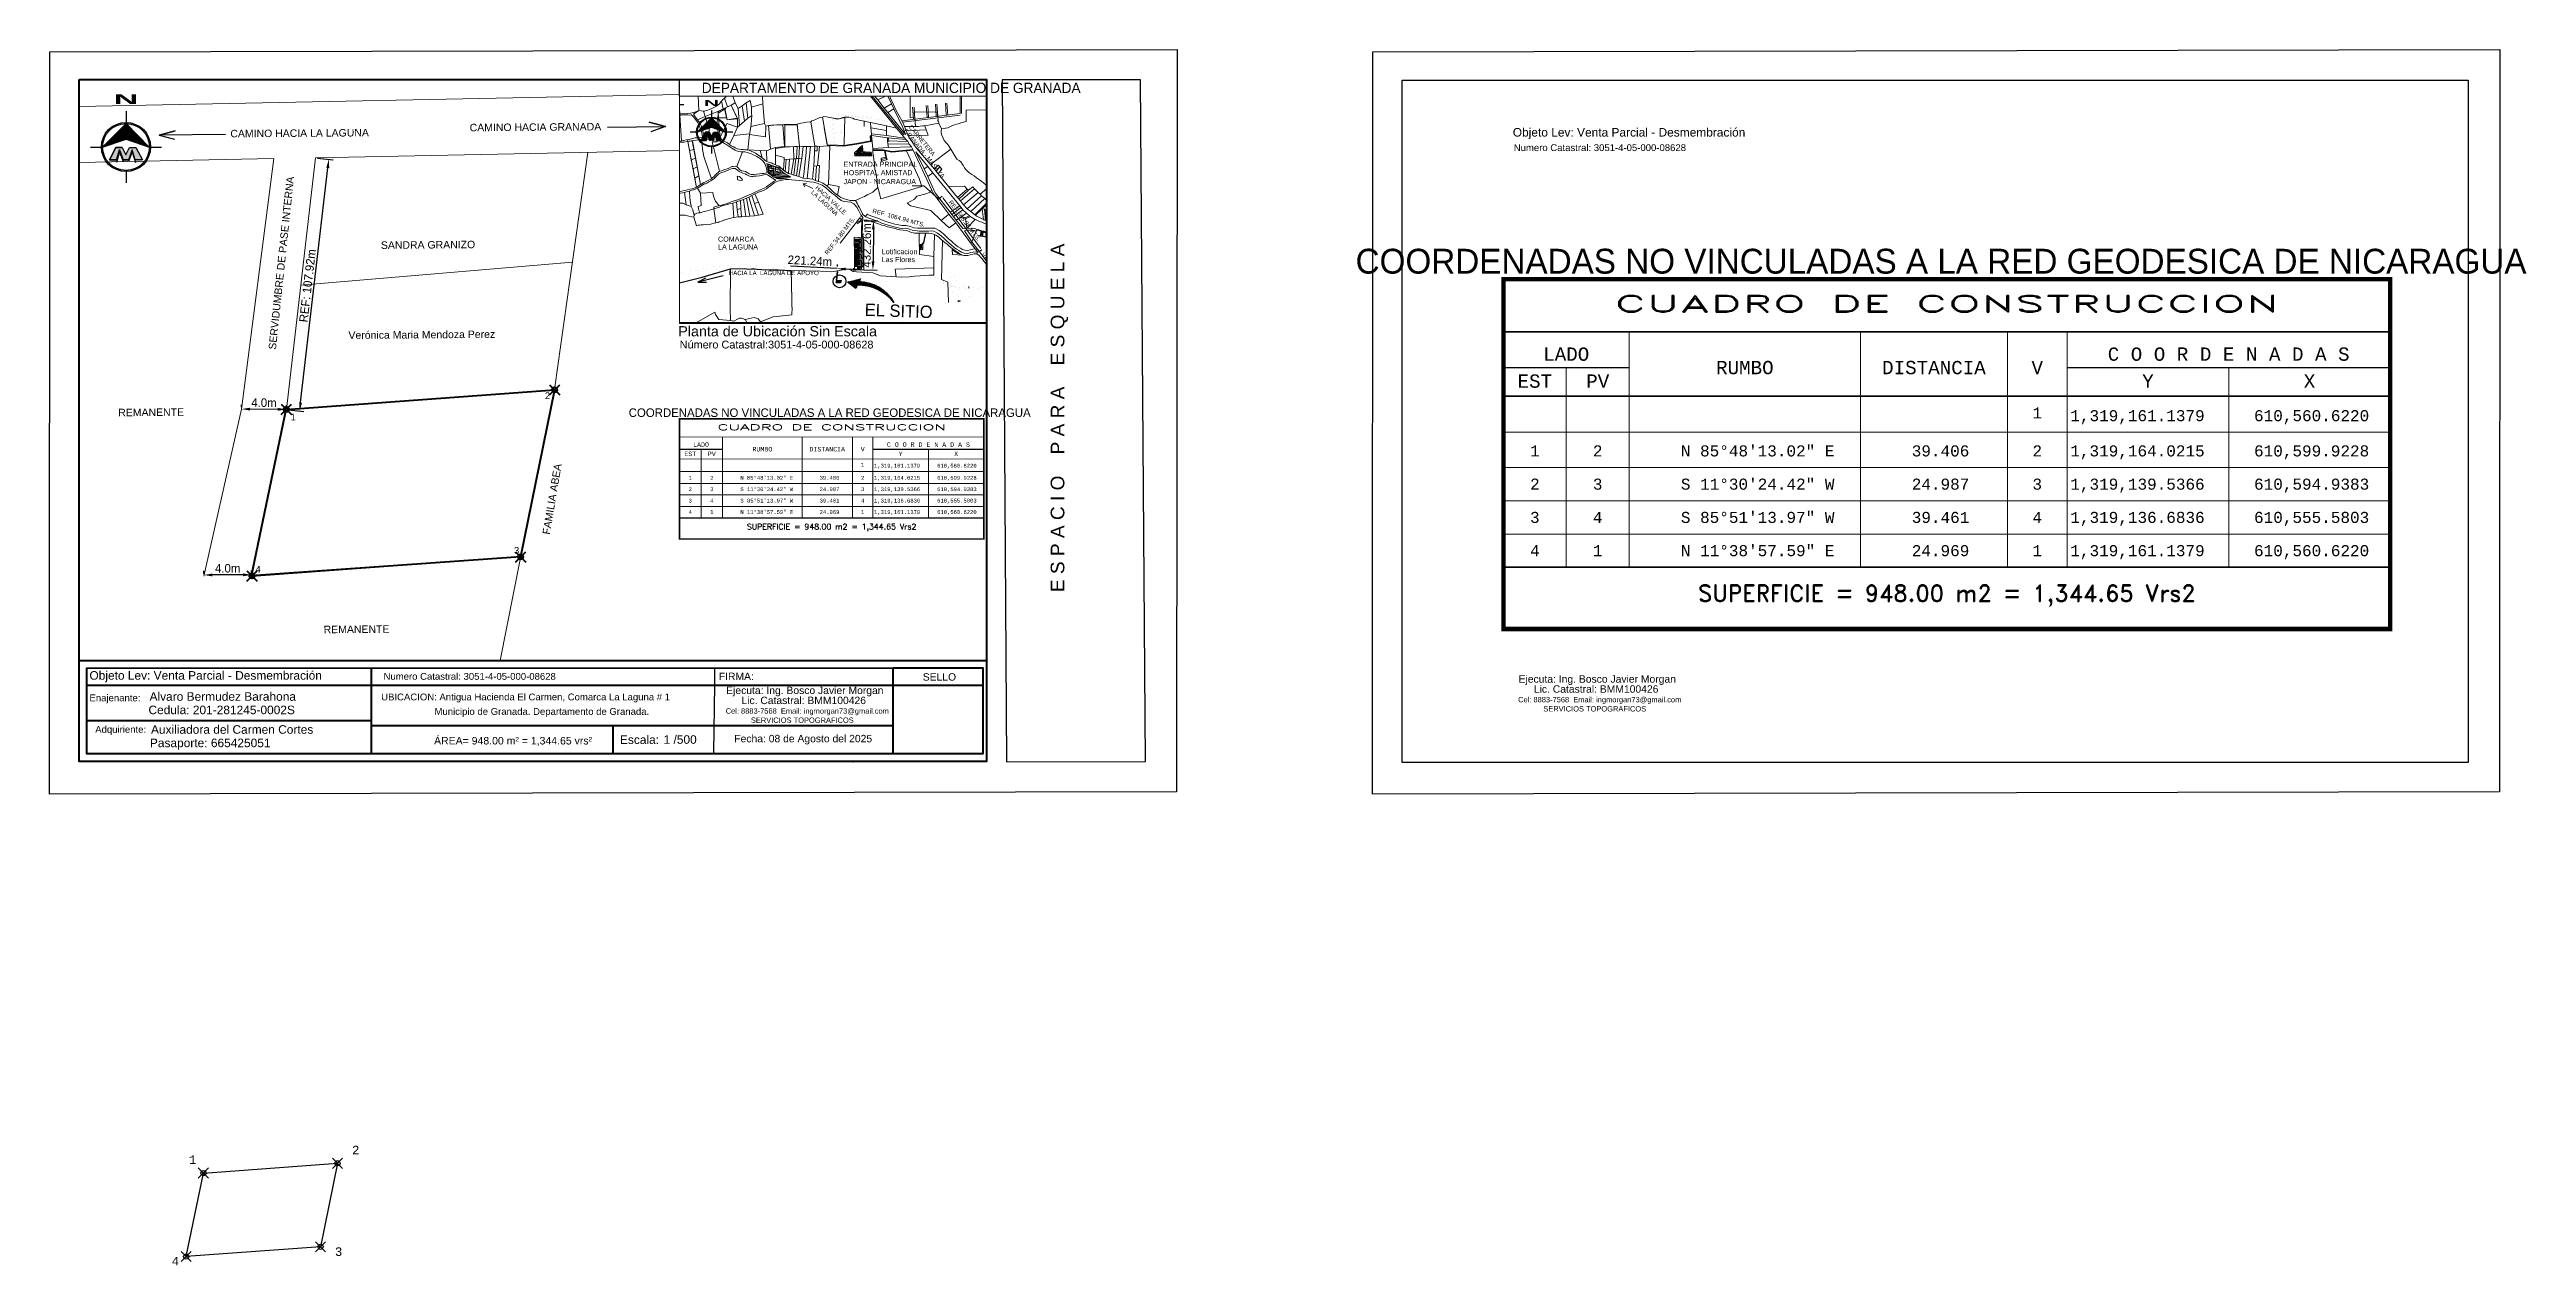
# Paper-space layout 'LAMINA DE TRABAJO' of a CAD drawing. Header units: millimetres. Extents: x 606894 to 613523, y 1318929 to 1323876.
# Drawn here: x 608343 to 609069, y 1323507 to 1323863 of the extents above; entities outside this region: 2.
# The model-space entities are those that its viewports show. They can reach past a viewport. Long polylines and large blocks are cut down to what shows.
import ezdxf
from ezdxf.enums import TextEntityAlignment as Align

# ---------------------------------------------------------------- set-up
doc = ezdxf.new("R2010")
doc.units = ezdxf.units.MM
doc.header["$PDMODE"] = 35
doc.header["$PDSIZE"] = 1.5
doc.linetypes.add('HIDDEN', pattern=[0.375, 0.25, -0.125])
for name, color, linetype in [('0 - TEXTO', 5, 'Continuous'), ('2', 7, 'Continuous'), ('3', 7, 'Continuous'), ('BDF-AF02$0$A-FLOR-LEVL', 7, 'Continuous'), ('CERCO', 6, 'Continuous'), ('CVL_CUADCON', 1, 'Continuous'), ('CVL_CUADCON_LIN', 8, 'Continuous'), ('CVL_CUADCON_TIT', 1, 'Continuous'), ('CVL_CUADCON_TX', 2, 'Continuous'), ('CVL_PUNTO', 250, 'Continuous'), ('CVL_PUNTO_NUM', 2, 'Continuous'), ('NORTE', 1, 'Continuous'), ('ROTULOS LOTES', 1, 'Continuous'), ('texto', 212, 'Continuous'), ('TEXTOS', 2, 'Continuous')]:
    doc.layers.add(name, color=color, linetype=linetype)
doc.layers.add('Cotas', color=7, linetype='Continuous', lineweight=0)
doc.layers.add('Nivel 30', color=7, linetype='Continuous', lineweight=0)
doc.styles.add('CAJETIN 2', font='arial.ttf', dxfattribs={"height": 0.25})
doc.styles.add('HECTOR LOPEZ', font='arial.ttf')
doc.styles.add('HUECA1', font='HUECA1.shx')
doc.styles.add('LOPEZ', font='TCCM____.TTF')
doc.styles.add('MONOTXT4', font='Monotxt4.shx')
doc.styles.add('PUNTOS PI', font='arial.ttf', dxfattribs={"height": 2.75})
doc.styles.add('ROTULOS', font='arial.ttf', dxfattribs={"height": 3})
doc.styles.get("Standard").update_dxf_attribs({"font": 'TCCM____.TTF'})
doc.styles.add('Style-ENGINEERING', font='ENGINEERING.shx')
doc.dimstyles.new('ISO-25', dxfattribs={"dimtxt": 2.5, "dimasz": 2.5, "dimexe": 1.25, "dimexo": 0.625, "dimtad": 1, "dimtxsty": 'Standard', "dimcen": 2.5, "dimadec": 0, "dimazin": 0, "dimtfac": 1, "dimtmove": 0, "dimatfit": 3, "dimfxl": 1, "dimarcsym": 0})
pattern_1 = [(0, (0, 0), (0, 6.985), [5.08, -1.905]), (90, (0, 0), (-6.985, 4e-16), [5.08, -1.905])]

psp = doc.layouts.new('LAMINA DE TRABAJO')

# ---------------------------------------------------------------- texts
at = {"color": 7, "lineweight": 50}
psp.add_text('DEPARTAMENTO DE GRANADA MUNICIPIO DE GRANADA', height=3, dxfattribs=at).set_placement((608534.26, 1323850.59))
at = {"color": 7, "lineweight": 50, "style": 'HECTOR LOPEZ'}
for s, height, p in [('Objeto Lev: Venta Parcial - Desmembración ', 2.5, (608771.885, 1323837.811)), ('Numero Catastral: 3051-4-05-000-08628', 2, (608772.169, 1323833.556)), ('Planta de Ubicación Sin Escala', 3, (608527.379, 1323779.247)), ('Objeto Lev: Venta Parcial - Desmembración ', 2.5, (608354.849, 1323678.62)), ('Numero Catastral: 3051-4-05-000-08628', 2, (608441.026, 1323678.596)), ('Enajenante:', 2, (608354.87, 1323672.291)), ('Alvaro Bermudez Barahona', 2.5, (608372.466, 1323672.445)), ('UBICACION: Antigua Hacienda El Carmen, Comarca La Laguna # 1 ', 2, (608440.33, 1323672.559)), ('Adquiriente:', 2, (608356.551, 1323663.054)), ('Cedula: 201-281245-0002S', 2.5, (608372.147, 1323668.511)), ('Auxiliadora del Carmen Cortes', 2.5, (608372.89, 1323662.775)), ('Municipio de Granada. Departamento de Granada.', 2, (608455.956, 1323668.314)), ('Pasaporte: 665425051', 2.5, (608372.571, 1323658.841)), ('ÁREA= 948.00 m² = 1,344.65 vrs² ', 2.2, (608455.832, 1323659.634)), ('Escala:', 2.5, (608510.292, 1323659.785)), ('1 /500', 2.5, (608523.074, 1323659.839))]:
    psp.add_text(s, height=height, dxfattribs=at).set_placement(p)
at = {"color": 5, "lineweight": 25, "style": 'LOPEZ'}
psp.add_text('EL SITIO', height=3.6168, rotation=357.993983, dxfattribs=at).set_placement((608581.945, 1323785.266))
for s, p in [('2', (608488.308, 1323760.845)), ('1', (608413.829, 1323754.625)), ('3', (608479.278, 1323715.516)), ('4', (608403.532, 1323709.979))]:
    psp.add_text(s, height=2).set_placement(p)
at = {"color": 7, "lineweight": 25, "attachment_point": 1}
for insert, char_height in [((608361.918, 1323850.205), 2.89014), ((608534.902, 1323848.497), 1.74639)]:
    psp.add_mtext('{\\fBaskerville Old Face|b1|i0|c0|p18;\\W2.6;\\T2.05;N}', dxfattribs=dict(at, insert=insert, char_height=char_height))
at = {"color": 7, "lineweight": 50, "insert": (608636.493, 1323680.149, -17.65), "char_height": 4, "width": 130.54939, "attachment_point": 1, "rotation": 90, "style": 'Style-ENGINEERING'}
psp.add_mtext('\\pi24.14048,t56.88384;{\\fArial|b0|i0|c0|p34;E S P A C I O    P A R A    E S Q U E L A}', dxfattribs=at)
at = {"attachment_point": 1, "style": 'Style-ENGINEERING'}
for s, insert, char_height, width in [('{\\fArial|b0|i0|c0|p34;Número Catastral:3051-4-05-000-08628}', (608527.784, 1323777.986, 0.007), 2.28556, 112.12805), ('{\\fArial|b0|i0|c0|p34;FIRMA:}', (608539.26, 1323680.675), 2.16652, 84.89735), ('{\\fArial|b0|i0|c0|p34;SELLO}', (608599.014, 1323680.514), 2.16652, 84.89735), ('{\\fArial|b0|i0|c0|p34;Ejecuta: Ing. Bosco Javier Morgan}', (608773.594, 1323679.909, -0.007), 2.16652, 84.89735), ('{\\fArial|b0|i0|c0|p34;Ejecuta: Ing. Bosco Javier Morgan}', (608541.418, 1323676.576, -0.007), 2.16652, 84.89735), ('{\\fArial|b0|i0|c0|p34;Lic. Catastral: BMM100426}', (608545.877, 1323673.638, -0.007), 2.16652, 84.89735), ('{\\fArial|b0|i0|c0|p34;Lic. Catastral: BMM100426}', (608778.052, 1323676.971, -0.007), 2.16652, 84.89735), ('{\\fArial|b0|i0|c0|p34;\\C5;SERVICIOS TOPOGRAFICOS}', (608548.654, 1323667.536, -0.007), 1.56559, 84.89735), ('{\\fArial|b0|i0|c0|p34;\\C5;SERVICIOS TOPOGRAFICOS}', (608780.83, 1323670.869, -0.007), 1.56559, 84.89735), ('{\\fArial|b0|i0|c0|p34;Fecha: 08 de Agosto del 2025}', (608543.796, 1323662.449), 2.16652, 84.89735)]:
    psp.add_mtext(s, dxfattribs=dict(at, insert=insert, char_height=char_height, width=width))
at = {"color": 1, "char_height": 1.56559, "width": 84.89735, "attachment_point": 1, "style": 'Style-ENGINEERING'}
for insert in [(608773.446, 1323673.56, -0.007), (608541.271, 1323670.227, -0.007)]:
    psp.add_mtext('{\\fArial|b0|i0|c0|p34;Cel: 8883-7568  Email: ingmorgan73@gmail.com}', dxfattribs=dict(at, insert=insert))
at = {"layer": '0 - TEXTO', "transparency": 33554687}
for height, p in [(7.28251, (608897.364, 1323797.642, -0.019)), (2.5, (608571.743, 1323755.634, -0.007))]:
    psp.add_text('COORDENADAS NO VINCULADAS A LA RED GEODESICA DE NICARAGUA', height=height, dxfattribs=at).set_placement(p, align=Align.CENTER)
at = {"layer": 'CVL_CUADCON_TIT', "color": 7, "style": 'HUECA1', "width": 1.758658}
for height, p, p2 in [(4.87328, (608801.643, 1323786.387), (608996.487, 1323786.387)), (1.67294, (608538.884, 1323751.77), (608605.771, 1323751.77))]:
    psp.add_text('CUADRO DE CONSTRUCCION', height=height, dxfattribs=at).set_placement(p, p2, align=Align.FIT)
at = {"layer": 'CVL_CUADCON_TIT', "color": 7, "style": 'MONOTXT4'}
for s, height, p in [('LADO', 3.8986, (608787.543, 1323772.099)), ('C O O R D E N A D A S', 3.89862, (608981.63, 1323772.099)), ('EST', 3.8986, (608778.349, 1323764.185)), ('PV', 3.8986, (608796.77, 1323764.185)), ('Y', 3.899, (608957.978, 1323764.185)), ('X', 3.899, (609005.314, 1323764.185)), ('EST', 1.3383, (608530.887, 1323744.149)), ('LADO', 1.3383, (608534.043, 1323746.865)), ('PV', 1.3383, (608537.211, 1323744.149)), ('C O O R D E N A D A S', 1.33835, (608600.671, 1323746.865)), ('Y', 1.338, (608592.551, 1323744.149)), ('X', 1.338, (608608.801, 1323744.149))]:
    psp.add_text(s, height=height, dxfattribs=at).set_placement(p, align=Align.CENTER)
for s, height, p in [('RUMBO', 3.8986, (608839.882, 1323770.111)), ('DISTANCIA', 3.8986, (608895.275, 1323770.111)), ('V', 3.899, (608925.555, 1323770.111)), ('RUMBO', 1.3383, (608552.011, 1323746.183)), ('DISTANCIA', 1.3383, (608571.026, 1323746.183)), ('V', 1.338, (608581.421, 1323746.183))]:
    psp.add_text(s, height=height, dxfattribs=at).set_placement(p, align=Align.MIDDLE)
at = {"layer": 'CVL_CUADCON_TIT', "color": 7, "lineweight": 5, "style": 'HUECA1'}
for height, p in [(1.67294, (608572.327, 1323723.222)), (4.87328, (608899.065, 1323703.226))]:
    psp.add_text('SUPERFICIE = 948.00 m2 = 1,344.65 Vrs2', height=height, dxfattribs=at).set_placement(p, align=Align.MIDDLE)
at = {"layer": 'CVL_CUADCON_TX', "color": 18, "lineweight": 20, "ltscale": 0.5, "true_color": 0x000000, "style": 'MONOTXT4'}
psp.add_text('36', height=4.248, dxfattribs=at).set_placement((606893.215, 1323872.128))
at = {"layer": 'CVL_CUADCON_TX', "color": 7, "lineweight": 5, "style": 'MONOTXT4'}
for s, height, p in [('1', 3.249, (608925.542, 1323755.192)), ('1', 3.249, (608778.349, 1323744.055)), ('2', 3.249, (608796.752, 1323744.055)), ('2', 3.249, (608925.542, 1323744.055)), ('1', 1.115, (608530.887, 1323737.238)), ('2', 1.115, (608537.205, 1323737.238)), ('2', 1.115, (608581.416, 1323737.238)), ('1', 1.115, (608581.416, 1323741.061)), ('3', 1.115, (608530.887, 1323730.546)), ('2', 1.115, (608530.887, 1323733.892)), ('4', 1.115, (608537.205, 1323730.546)), ('3', 1.115, (608537.205, 1323733.892)), ('4', 1.115, (608581.416, 1323730.546)), ('3', 1.115, (608581.416, 1323733.892)), ('2', 3.249, (608778.349, 1323734.308)), ('3', 3.249, (608796.752, 1323734.308)), ('3', 3.249, (608925.542, 1323734.308)), ('4', 1.115, (608530.887, 1323727.201)), ('1', 1.115, (608537.205, 1323727.201)), ('1', 1.115, (608581.416, 1323727.201)), ('3', 3.249, (608778.349, 1323724.562)), ('4', 3.249, (608796.752, 1323724.562)), ('4', 3.249, (608925.542, 1323724.562)), ('4', 3.249, (608778.349, 1323714.815)), ('1', 3.249, (608796.752, 1323714.815)), ('1', 3.249, (608925.542, 1323714.815))]:
    psp.add_text(s, height=height, dxfattribs=at).set_placement(p, align=Align.CENTER)
for s, height, p in [('1,319,161.1379', 3.24885, (608935.236, 1323754.38)), ('610,560.6220', 3.24885, (608989.07, 1323754.38)), ('N 85%%d48\'13.02" E', 3.24885, (608821.137, 1323744.055)), ('39.406', 3.2489, (608888.778, 1323744.055)), ('1,319,164.0215', 3.24885, (608935.236, 1323744.055)), ('610,599.9228', 3.24885, (608989.07, 1323744.055)), ('N 85%%d48\'13.02" E', 1.11529, (608545.575, 1323737.238)), ('39.406', 1.1153, (608568.796, 1323737.238)), ('1,319,161.1379', 1.11529, (608584.744, 1323740.783)), ('1,319,164.0215', 1.11529, (608584.744, 1323737.238)), ('610,560.6220', 1.11529, (608603.225, 1323740.783)), ('610,599.9228', 1.11529, (608603.225, 1323737.238)), ('S 11%%d30\'24.42" W', 3.24885, (608821.137, 1323734.308)), ('S 11%%d30\'24.42" W', 1.11529, (608545.575, 1323733.892)), ('S 85%%d51\'13.97" W', 1.11529, (608545.575, 1323730.546)), ('39.461', 1.1153, (608568.796, 1323730.546)), ('24.987', 1.1153, (608568.796, 1323733.892)), ('1,319,139.5366', 1.11529, (608584.744, 1323733.892)), ('1,319,136.6836', 1.11529, (608584.744, 1323730.546)), ('610,594.9383', 1.11529, (608603.225, 1323733.892)), ('610,555.5803', 1.11529, (608603.225, 1323730.546)), ('24.987', 3.2489, (608888.778, 1323734.308)), ('1,319,139.5366', 3.24885, (608935.236, 1323734.308)), ('610,594.9383', 3.24885, (608989.07, 1323734.308)), ('N 11%%d38\'57.59" E', 1.11529, (608545.575, 1323727.201)), ('24.969', 1.1153, (608568.796, 1323727.201)), ('1,319,161.1379', 1.11529, (608584.744, 1323727.201)), ('610,560.6220', 1.11529, (608603.225, 1323727.201)), ('S 85%%d51\'13.97" W', 3.24885, (608821.137, 1323724.562)), ('39.461', 3.2489, (608888.778, 1323724.562)), ('1,319,136.6836', 3.24885, (608935.236, 1323724.562)), ('610,555.5803', 3.24885, (608989.07, 1323724.562)), ('N 11%%d38\'57.59" E', 3.24885, (608821.137, 1323714.815)), ('24.969', 3.2489, (608888.778, 1323714.815)), ('1,319,161.1379', 3.24885, (608935.236, 1323714.815)), ('610,560.6220', 3.24885, (608989.07, 1323714.815))]:
    psp.add_text(s, height=height, dxfattribs=at).set_placement(p)
at = {"layer": 'CVL_PUNTO_NUM', "color": 2, "style": 'MONOTXT4'}
for s, p in [('2', (608431.79, 1323539.512)), ('1', (608384.003, 1323536.666)), ('4', (608378.935, 1323506.926)), ('3', (608426.783, 1323509.738))]:
    psp.add_text(s, height=2.5, dxfattribs=at).set_placement(p)
at = {"layer": 'ROTULOS LOTES', "color": 18, "true_color": 0x000000, "style": 'ROTULOS'}
for s, height, rotation, p in [('CAMINO HACIA LA LAGUNA', 2.19699, 0.430215, (608396.149, 1323837.577)), ('CAMINO HACIA GRANADA', 2.19699, 0.430215, (608466.265, 1323839.349)), ('SERVIDUMBRE DE PASE INTERNA', 2.19699, 84.013461, (608409.484, 1323775.276)), ('SANDRA GRANIZO', 2.19699, 0.430215, (608440.261, 1323804.879)), ('Verónica Maria Mendoza Perez', 2.19699, 0.430215, (608430.753, 1323778.492)), ('REMANENTE', 2.197, 0.430215, (608363.306, 1323755.825)), ('FAMILIA ABEA', 2.19699, 80.430215, (608489.727, 1323721.049)), ('REMANENTE', 2.197, 0.430215, (608423.485, 1323692.23))]:
    psp.add_text(s, height=height, rotation=rotation, dxfattribs=at).set_placement(p)

msp = doc.modelspace()

# ---------------------------------------------------------------- texts
at = {"layer": '2', "color": 1, "linetype": 'Continuous', "lineweight": 5}
msp.add_text('7', height=0.0131, rotation=90, dxfattribs=at).set_placement((618025.027, 1320170.88), align=Align.MIDDLE_RIGHT)
for s, p in [('5', (618025.066, 1320170.466)), ('4', (618025.107, 1320170.445))]:
    msp.add_text(s, height=0.0131, rotation=90, dxfattribs=at).set_placement(p, align=Align.TOP_RIGHT)
for s, p in [('6', (618025.091, 1320170.758)), ('9', (618025.621, 1320170.522))]:
    msp.add_text(s, height=0.0131, rotation=90, dxfattribs=at).set_placement(p, align=Align.MIDDLE_LEFT)
msp.add_text('8', height=0.0131, rotation=90, dxfattribs=at).set_placement((618025.297, 1320170.832), align=Align.BOTTOM_LEFT)
for s, p in [('3', (618025.149, 1320170.428)), ('2', (618025.243, 1320170.394))]:
    msp.add_text(s, height=0.0131, rotation=90, dxfattribs=at).set_placement(p, align=Align.TOP_CENTER)
msp.add_text('1', height=0.0131, rotation=90, dxfattribs=at).set_placement((618025.613, 1320170.35), align=Align.TOP_LEFT)
at = {"layer": 'Cotas', "color": 7, "lineweight": 5, "char_height": 0.50249, "attachment_point": 5, "style": 'PUNTOS PI'}
for s, insert, rotation in [('REF.568.98 MTS.', (618051.171, 1320165.74), 306.56746), ('REF.34.80 MTS.', (618036.837, 1320164.001), 52.38069), ('REF. 1064.94 MTS.', (618043.594, 1320166.071), 344.44708)]:
    msp.add_mtext(s, dxfattribs=dict(at, insert=insert, rotation=rotation))
at = {"layer": 'CVL_CUADCON_TX', "color": 7, "lineweight": 5, "style": 'PUNTOS PI'}
for s, height, rotation, p in [('GRANADA - MASAYA', 0.50249, 309.19708, (618044.124, 1320176.035)), ('CARRETERA', 0.5025, 309.19708, (618044.713, 1320176.485)), ('LA LAGUNA', 0.5025, 317.02861, (618033.475, 1320168.941)), ('HACIA VALLE', 0.50249, 317.02861, (618033.979, 1320169.472))]:
    msp.add_text(s, height=height, rotation=rotation, dxfattribs=at).set_placement(p)
at = {"layer": 'CVL_CUADCON_TX', "color": 7, "lineweight": 5, "style": 'CAJETIN 2'}
for s, height, p in [('JAPON - NICARAGUA', 0.58623, (618037.257, 1320169.94)), ('ENTRADA PRINCIPAL', 0.58623, (618037.257, 1320171.941)), ('HOSPITAL AMISTAD', 0.58623, (618037.257, 1320170.968)), ('Lotificacion', 0.58623, (618041.646, 1320161.887)), ('Las Flores', 0.5862, (618041.646, 1320160.981))]:
    msp.add_text(s, height=height, dxfattribs=at).set_placement(p)
at = {"layer": 'CVL_CUADCON_TX', "color": 0, "style": 'CAJETIN 2'}
for s, height, p in [('COMARCA ', 0.5862, (618022.839, 1320163.336)), ('LA LAGUNA', 0.5862, (618022.839, 1320162.43)), ('HACIA LA  LAGUNA DE APOYO', 0.50249, (618024.081, 1320159.485))]:
    msp.add_text(s, height=height, dxfattribs=at).set_placement(p)
at = {"layer": 'CVL_CUADCON_TX', "color": 0, "style": 'PUNTOS PI'}
for s, height, p in [('VIEJO A MANAGUA', 0.50249, (618053.009, 1320161.804)), ('CAMINO', 0.5025, (618053.598, 1320162.255))]:
    msp.add_text(s, height=height, rotation=309.19708, dxfattribs=at).set_placement(p)

# ---------------------------------------------------------------- blocks, each defined once
blk = doc.blocks.new('*D327')
at = {"color": 0, "lineweight": -2, "transparency": 16777216}
for p, q in [((608416.73, 1323759.84), (608424.7, 1323828.66)), ((608421.71, 1323831.52), (608426.23, 1323831)), ((608413.16, 1323757.74), (608417.68, 1323757.22))]:
    blk.add_line(p, q, dxfattribs=at)
at = {"color": 0, "transparency": 16777216}
for points in [[(608424.28, 1323828.71), (608425.11, 1323828.61), (608424.99, 1323831.14)], [(608416.31, 1323759.89), (608417.14, 1323759.8), (608416.44, 1323757.36)]]:
    blk.add_solid(points, dxfattribs=at)
at = {"layer": 'Defpoints', "color": 0, "transparency": 16777216}
for p in [(608421.09, 1323831.6), (608424.99, 1323831.14), (608412.54, 1323757.81)]:
    blk.add_point(p, dxfattribs=at)
at = {"color": 0, "transparency": 16777216, "insert": (608418.77, 1323794.11), "char_height": 2.5, "attachment_point": 5, "rotation": 83.39265}
blk.add_mtext('REF: 107.92m', dxfattribs=at)
blk = doc.blocks.new('*D328')
at = {"color": 0, "lineweight": -2, "transparency": 16777216}
for p, q in [((608399.42, 1323758.53), (608399.43, 1323759.19)), ((608410.04, 1323757.86), (608401.92, 1323757.92)), ((608412.54, 1323758.44), (608412.55, 1323759.09))]:
    blk.add_line(p, q, dxfattribs=at)
at = {"color": 0, "transparency": 16777216}
for points in [[(608401.92, 1323758.34), (608401.92, 1323757.51), (608399.42, 1323757.94)], [(608410.04, 1323758.28), (608410.04, 1323757.45), (608412.54, 1323757.84)]]:
    blk.add_solid(points, dxfattribs=at)
at = {"layer": 'Defpoints', "color": 0, "transparency": 16777216}
for p in [(608399.42, 1323757.94), (608399.42, 1323757.91), (608412.54, 1323757.81)]:
    blk.add_point(p, dxfattribs=at)
at = {"color": 0, "transparency": 16777216, "insert": (608405.99, 1323759.8), "char_height": 2.5, "attachment_point": 5, "rotation": 359.57326}
blk.add_mtext('4.0m', dxfattribs=at)
blk = doc.blocks.new('*D329')
at = {"color": 0, "lineweight": -2, "transparency": 16777216}
for p, q in [((608388.35, 1323709.61), (608388.35, 1323710.56)), ((608399.86, 1323709.35), (608390.85, 1323709.32)), ((608402.36, 1323709.65), (608402.35, 1323710.61))]:
    blk.add_line(p, q, dxfattribs=at)
at = {"color": 0, "transparency": 16777216}
for points in [[(608390.85, 1323709.73), (608390.85, 1323708.9), (608388.35, 1323709.31)], [(608399.86, 1323709.77), (608399.86, 1323708.93), (608402.36, 1323709.36)]]:
    blk.add_solid(points, dxfattribs=at)
at = {"layer": 'Defpoints', "color": 0, "transparency": 16777216}
for p in [(608388.35, 1323709.31), (608388.35, 1323708.98), (608402.36, 1323709.03)]:
    blk.add_point(p, dxfattribs=at)
at = {"color": 0, "transparency": 16777216, "insert": (608395.35, 1323711.25), "char_height": 2.5, "attachment_point": 5, "rotation": 0.20173}
blk.add_mtext('4.0m', dxfattribs=at)
blk = doc.blocks.new('*D332')
at = {"color": 0, "lineweight": -2, "transparency": 16777216}
for p, q in [((608573.95, 1323799.1), (608560.26, 1323799.8)), ((608573.99, 1323799.72), (608574.02, 1323800.35)), ((608578.59, 1323798.86), (608576.45, 1323798.97)), ((608581.12, 1323799.36), (608581.15, 1323799.98))]:
    blk.add_line(p, q, dxfattribs=at)
at = {"color": 0, "transparency": 16777216}
for points in [[(608576.47, 1323799.39), (608576.43, 1323798.56), (608573.95, 1323799.1)], [(608578.61, 1323799.28), (608578.57, 1323798.45), (608581.09, 1323798.74)]]:
    blk.add_solid(points, dxfattribs=at)
at = {"layer": 'Defpoints', "color": 0, "transparency": 16777216}
for p in [(608573.95, 1323799.1), (608573.95, 1323799.1), (608581.09, 1323798.74)]:
    blk.add_point(p, dxfattribs=at)
at = {"color": 0, "lineweight": 13, "transparency": 16777216, "insert": (608565.95, 1323801.41), "char_height": 2.5, "attachment_point": 5, "rotation": 357.07907}
blk.add_mtext('221.24m', dxfattribs=at)
blk = doc.blocks.new('*D333')
at = {"color": 0, "lineweight": -2, "transparency": 16777216}
for p, q in [((608581.87, 1323813.16), (608585.81, 1323813.12)), ((608584.54, 1323810.63), (608584.44, 1323801.2)), ((608581.71, 1323798.73), (608585.66, 1323798.69))]:
    blk.add_line(p, q, dxfattribs=at)
at = {"color": 0, "transparency": 16777216}
for points in [[(608584.12, 1323810.64), (608584.95, 1323810.63), (608584.56, 1323813.13)], [(608584.02, 1323801.2), (608584.85, 1323801.2), (608584.41, 1323798.7)]]:
    blk.add_solid(points, dxfattribs=at)
at = {"layer": 'Defpoints', "color": 0, "transparency": 16777216}
for p in [(608581.24, 1323813.17), (608581.09, 1323798.74), (608584.41, 1323798.7)]:
    blk.add_point(p, dxfattribs=at)
at = {"color": 0, "lineweight": 13, "transparency": 16777216, "insert": (608582.57, 1323805.94), "char_height": 2.5, "attachment_point": 5, "rotation": 89.39173}
blk.add_mtext('432.26m', dxfattribs=at)
blk = doc.blocks.new('*D334')
at = {"color": 0, "lineweight": -2, "transparency": 16777216}
for p, q in [((608416.71, 1323759.84), (608424.68, 1323828.66)), ((608421.69, 1323831.52), (608426.21, 1323831)), ((608413.14, 1323757.74), (608417.66, 1323757.21))]:
    blk.add_line(p, q, dxfattribs=at)
at = {"color": 0, "transparency": 16777216}
for points in [[(608424.27, 1323828.71), (608425.1, 1323828.61), (608424.97, 1323831.14)], [(608416.3, 1323759.89), (608417.12, 1323759.79), (608416.42, 1323757.36)]]:
    blk.add_solid(points, dxfattribs=at)
at = {"layer": 'Defpoints', "color": 0, "transparency": 16777216}
for p in [(608421.07, 1323831.6), (608424.97, 1323831.14), (608412.52, 1323757.81)]:
    blk.add_point(p, dxfattribs=at)
at = {"color": 0, "transparency": 16777216, "insert": (608418.76, 1323794.1), "char_height": 2.5, "attachment_point": 5, "rotation": 83.39265}
blk.add_mtext('REF: 107.92m', dxfattribs=at)
blk = doc.blocks.new('NORTE-1')
at = {"layer": 'NORTE'}
h = blk.add_hatch(color=256, dxfattribs=at)
h.paths.add_polyline_path([(-0.44, -0.78), (-0.44, -0.61), (-0.9, -0.61), (-0.9, -0.78)])
h.paths.add_polyline_path([(-0.44, -0.61), (-0.44, -0.78), (-0.25, -0.11), (-0.25, 0.04)])
h.paths.add_polyline_path([(-0.25, 0.04), (-0.25, -0.11), (0.3, -0.78), (0.3, -0.61)])
h.paths.add_polyline_path([(0.9, -0.78), (0.9, -0.61), (0.3, -0.61), (0.3, -0.78)])
h.paths.add_polyline_path([(0.35, -0.18), (0.43, -0.25), (0.3, 0.17), (0.3, 0.01)])
at = {"layer": 'texto'}
h = blk.add_hatch(color=256, dxfattribs=at)
h.paths.add_polyline_path([(0, 0.69), (0, 1.38), (0, 1.38), (-1.38, 0)])
h.paths.add_polyline_path([(1.38, 0), (0, 1.38), (0, 0.69)])
at = {"layer": 'NORTE', "color": 1}
for p, q in [((-2.5, 0), (-1.5, 0)), ((-1.38, 0), (-0.58, 0)), ((0, 2.4, 0), (0, 0.1, 0)), ((0, -0.41, 0), (0, -1.38, 0)), ((0, -1.5, 0), (0, -3.49, 0)), ((0.12, 0), (0.35, 0)), ((0.58, 0), (1.38, 0)), ((1.5, 0), (2.5, 0))]:
    blk.add_line(p, q, dxfattribs=at)
at = {"layer": 'NORTE'}
for p, q in [((-0.9, -0.61, 0), (-0.48, 0.17, 0)), ((-0.48, 0.17, 0), (-0.09, 0.17, 0)), ((-0.44, -0.61, 0), (-0.25, 0.04, 0)), ((-0.25, 0.04, 0), (0.3, -0.61, 0)), ((-0.25, 0.04, 0), (-0.25, -0.11, 0)), ((-0.09, 0.17, 0), (0.43, -0.25, 0)), ((0.43, -0.25, 0), (0.3, 0.17, 0)), ((0.3, 0.17, 0), (0.48, 0.17, 0)), ((0.3, 0.17, 0), (0.3, 0.01, 0)), ((0.3, 0.01, 0), (0.35, -0.18, 0)), ((0.9, -0.61, 0), (0.48, 0.17, 0)), ((-0.9, -0.61, 0), (-0.44, -0.61, 0)), ((-0.9, -0.61, 0), (-0.9, -0.78, 0)), ((-0.9, -0.78, 0), (-0.44, -0.78, 0)), ((-0.25, -0.11, 0), (-0.44, -0.78, 0)), ((-0.44, -0.61, 0), (-0.44, -0.78, 0)), ((-0.25, -0.11, 0), (0.3, -0.78, 0)), ((0.3, -0.61, 0), (0.9, -0.61, 0)), ((0.3, -0.61, 0), (0.3, -0.78, 0)), ((0.3, -0.78, 0), (0.9, -0.78, 0)), ((0.9, -0.61, 0), (0.9, -0.78, 0))]:
    blk.add_line(p, q, dxfattribs=at)
at = {"layer": 'NORTE', "color": 8}
for p, q in [((0.1, 0.02, 0), (-0.56, 0.02, 0)), ((0.04, 0.07, 0), (-0.54, 0.07, 0)), ((0, 0.1, 0), (-0.52, 0.1, 0)), ((-0.03, 0.13, 0), (-0.51, 0.13, 0)), ((-0.05, 0.14, 0), (-0.5, 0.14, 0)), ((-0.07, 0.16, 0), (-0.49, 0.16, 0)), ((0.49, 0.16, 0), (0.3, 0.16, 0)), ((0.5, 0.14, 0), (0.3, 0.14, 0)), ((0.51, 0.13, 0), (0.3, 0.13, 0)), ((0.52, 0.1, 0), (0.3, 0.1, 0)), ((0.54, 0.07, 0), (0.3, 0.07, 0)), ((0.56, 0.02, 0), (0.3, 0.02, 0)), ((-0.33, -0.4, 0), (-0.79, -0.4, 0)), ((-0.3, -0.28, 0), (-0.73, -0.28, 0)), ((-0.27, -0.19, 0), (-0.68, -0.19, 0)), ((0.24, -0.1, 0), (-0.63, -0.1, 0)), ((0.16, -0.03, 0), (-0.59, -0.03, 0)), ((0.68, -0.19, 0), (-0.18, -0.19, 0)), ((0.73, -0.28, 0), (-0.11, -0.28, 0)), ((0.79, -0.4, 0), (-0.01, -0.4, 0)), ((0.59, -0.03, 0), (0.31, -0.03, 0)), ((0.63, -0.1, 0), (0.32, -0.1, 0))]:
    blk.add_line(p, q, dxfattribs=at)
blk.add_circle((0, 0), 1.5, dxfattribs=at)
at = {"layer": 'NORTE', "color": 4}
blk.add_circle((0, 0), 1.38, dxfattribs=at)
blk = doc.blocks.new('NORTE3D')
at = {"layer": 'BDF-AF02$0$A-FLOR-LEVL', "xscale": 3.361919437480037, "yscale": 3.361919437480037, "zscale": 3.361919437480037}
blk.add_blockref('NORTE-1', (0.7, 0.1, 0), dxfattribs=at)

# ---------------------------------------------------------------- dimensions: what is measured, and where the dimension line sits
at = {"color": 18, "true_color": 0x000000}
for base, p1, p2, picture, middle in [((608424.97, 1323831.143), (608412.523, 1323757.81), (608421.07, 1323831.595), '*D334', (608420.654, 1323793.884)), ((608424.987, 1323831.145), (608412.54, 1323757.811), (608421.087, 1323831.597), '*D327', (608420.671, 1323793.885))]:
    dim = psp.add_linear_dim(base=base, p1=p1, p2=p2, angle=83.392651, text='REF: 107.92m', dimstyle='ISO-25', override={"dimfxl": 0.18}, dxfattribs=at)
    dim.commit()
    dim.dimension.update_dxf_attribs({"geometry": picture, "text_midpoint": middle, "dimtype": 161})
at = {"color": 18, "lineweight": 13, "true_color": 0x000000}
for p1, p2, distance, text, picture, middle in [((608581.242, 1323813.166), (608581.089, 1323798.735), 3.321, '432.26m', '*D333', (608582.573, 1323805.936)), ((608581.089, 1323798.735), (608573.954, 1323799.099), 0, '221.24m', '*D332', (608565.953, 1323801.411))]:
    dim = psp.add_aligned_dim(p1=p1, p2=p2, distance=distance, text=text, dimstyle='ISO-25', override={"dimlfac": -0.392051, "dimfxl": 0.18}, dxfattribs=at)
    dim.commit()
    dim.dimension.update_dxf_attribs({"geometry": picture, "text_midpoint": middle})
at = {"color": 18, "true_color": 0x000000}
for p1, p2, distance, picture, middle in [((608412.54, 1323757.811), (608399.419, 1323757.909), -0.032, '*D328', (608405.994, 1323759.804)), ((608402.36, 1323709.029), (608388.354, 1323708.98), -0.329, '*D329', (608395.349, 1323711.245))]:
    dim = psp.add_aligned_dim(p1=p1, p2=p2, distance=distance, text='4.0m', dimstyle='ISO-25', override={"dimfxl": 0.18}, dxfattribs=at)
    dim.commit()
    dim.dimension.update_dxf_attribs({"geometry": picture, "text_midpoint": middle})

# ---------------------------------------------------------------- hatches: boundary and pattern name
at = {"true_color": 0x000000}
h = msp.add_hatch(dxfattribs=at)
h.set_pattern_fill('ANGLE', color=18)
h.set_pattern_definition(pattern_1)
h.paths.add_polyline_path([(618035.279, 1320171.88), (618034.992, 1320171.881), (618034.991, 1320171.836), (618034.99, 1320171.764), (618035.28, 1320171.762)])
h = msp.add_hatch(dxfattribs=at)
h.set_pattern_fill('ANGLE', color=18)
h.set_pattern_definition(pattern_1)
h.paths.add_polyline_path([(618038.857, 1320160.887), (618038.747, 1320160.883), (618038.751, 1320160.607), (618038.861, 1320160.611)])
h = msp.add_hatch(dxfattribs=at)
h.set_pattern_fill('ANGLE', color=18, style=0)
h.set_pattern_definition(pattern_1)
h.paths.add_polyline_path([(618039.08, 1320160.758), (618039.077, 1320160.895), (618038.967, 1320160.891), (618038.972, 1320160.615), (618039.082, 1320160.619)])
h = msp.add_hatch(color=18, dxfattribs=at)
h.set_gradient(color1=(0, 0, 255), color2=(255, 255, 0), tint=1)
h.paths.add_polyline_path([(618036.914, 1320158.62), (618036.968, 1320158.925), (618036.496, 1320158.885), (618036.428, 1320158.583)])

# ---------------------------------------------------------------- linework, layer by layer
msp.add_line((618014.999, 1320154.046), (618059.999, 1320154.046))
at = {"color": 1, "lineweight": 5}
for points in [[(618036.601, 1320177.418), (618036.055, 1320177.511)], [(618036.754, 1320177.449), (618036.614, 1320177.418)]]:
    msp.add_lwpolyline(points, dxfattribs=at)
for centre in [(618036.607, 1320177.417), (618036.76, 1320177.45)]:
    msp.add_circle(centre, 0.00654, dxfattribs=at)
at = {"layer": '2', "color": 1, "linetype": 'Continuous', "lineweight": 5}
for p, q in [((618023.443, 1320178.578), (618023.235, 1320179.471)), ((618023.933, 1320178.84), (618023.568, 1320179.835)), ((618023.933, 1320178.84), (618024.365, 1320179.015)), ((618024.365, 1320179.015), (618024.825, 1320179.271)), ((618025.076, 1320177.43), (618024.365, 1320179.015)), ((618024.825, 1320179.271), (618024.423, 1320180.432)), ((618025.165, 1320178.637), (618024.825, 1320179.271)), ((618026.069, 1320179.268), (618025.622, 1320178.939)), ((618026.262, 1320177.51), (618026.069, 1320179.268)), ((618026.683, 1320178.786), (618027.998, 1320179.162)), ((618027.998, 1320179.162), (618028.177, 1320176.899)), ((618039.661, 1320180.927), (618043.355, 1320176.372)), ((618040.629, 1320180.294), (618041.211, 1320179.639)), ((618041.211, 1320179.639), (618042.296, 1320180.164)), ((618041.211, 1320179.639), (618041.942, 1320178.692)), ((618041.942, 1320178.692), (618042.767, 1320179.159)), ((618042.767, 1320179.159), (618042.296, 1320180.164)), ((618043.046, 1320178.592), (618042.767, 1320179.159)), ((618018.657, 1320174.903), (618018.45, 1320177.881)), ((618020.009, 1320177.973), (618020.638, 1320178.389)), ((618020.491, 1320177.344), (618021.38, 1320177.715)), ((618021.18, 1320178.309), (618020.638, 1320178.389)), ((618021.18, 1320178.309), (618021.38, 1320177.715)), ((618021.38, 1320177.715), (618022.909, 1320178.312)), ((618022.824, 1320177.567), (618022.909, 1320178.312)), ((618023.828, 1320177.576), (618022.824, 1320177.567)), ((618022.909, 1320178.312), (618023.443, 1320178.578)), ((618023.443, 1320178.578), (618023.576, 1320178.648)), ((618023.576, 1320178.648), (618023.933, 1320178.84)), ((618023.828, 1320177.576), (618023.576, 1320178.648)), ((618023.899, 1320177.34), (618023.828, 1320177.576)), ((618025.076, 1320177.43), (618023.899, 1320177.34)), ((618024.665, 1320175.525), (618025.081, 1320176.502)), ((618025.081, 1320176.502), (618025.076, 1320177.43)), ((618025.081, 1320176.502), (618025.313, 1320176.693)), ((618025.622, 1320178.939), (618025.165, 1320178.637)), ((618025.313, 1320176.693), (618025.165, 1320178.637)), ((618025.313, 1320176.693), (618025.892, 1320177.162)), ((618025.892, 1320177.162), (618025.622, 1320178.939)), ((618025.892, 1320177.162), (618026.262, 1320177.51)), ((618026.262, 1320177.51), (618026.729, 1320177.845)), ((618026.511, 1320175.825), (618026.607, 1320176.581)), ((618028.177, 1320176.899), (618026.607, 1320176.581)), ((618028.177, 1320176.899), (618028.315, 1320176.613)), ((618028.638, 1320176.662), (618028.315, 1320176.613)), ((618028.88, 1320173.956), (618028.638, 1320176.662)), ((618030.266, 1320176.757), (618030.494, 1320174.252)), ((618031.948, 1320176.82), (618032.193, 1320174.288)), ((618033.489, 1320177.115), (618033.968, 1320174.318)), ((618034.823, 1320177.641), (618035.407, 1320174.359)), ((618039.625, 1320176.579), (618039.608, 1320177.211)), ((618040.383, 1320176.405), (618040.366, 1320177.037)), ((618040.366, 1320177.037), (618042.207, 1320176.629)), ((618040.453, 1320175.717), (618040.383, 1320176.405)), ((618042.197, 1320176.096), (618040.383, 1320176.405)), ((618041.942, 1320178.692), (618042.354, 1320178.162)), ((618042.197, 1320176.096), (618042.207, 1320176.629)), ((618042.207, 1320176.629), (618043.355, 1320176.372)), ((618042.354, 1320178.162), (618043.046, 1320178.592)), ((618042.354, 1320178.162), (618043.801, 1320176.361)), ((618044.086, 1320176.44), (618043.046, 1320178.592)), ((618043.355, 1320176.372), (618044.29, 1320175.207)), ((618043.801, 1320176.361), (618044.37, 1320175.65)), ((618044.37, 1320175.65), (618044.086, 1320176.44)), ((618044.275, 1320176.567), (618044.458, 1320176.079)), ((618044.458, 1320176.079), (618046.731, 1320176.175)), ((618045.532, 1320176.571), (618045.433, 1320177.564)), ((618048.206, 1320176.945), (618046.589, 1320176.643)), ((618046.589, 1320176.643), (618046.731, 1320176.175)), ((618046.731, 1320176.175), (618046.977, 1320175.578)), ((618048.506, 1320176.312), (618048.206, 1320176.945)), ((618024.149, 1320174.512), (618024.665, 1320175.525)), ((618024.665, 1320175.525), (618026.492, 1320175.735)), ((618024.998, 1320171.959), (618025.666, 1320173.662)), ((618026.26, 1320173.879), (618026.473, 1320175.645)), ((618027.687, 1320173.82), (618026.26, 1320173.879)), ((618026.473, 1320175.645), (618026.511, 1320175.825)), ((618027.895, 1320172.983), (618027.687, 1320173.82)), ((618027.687, 1320173.82), (618028.399, 1320173.768)), ((618028.88, 1320173.956), (618028.399, 1320173.768)), ((618028.399, 1320173.768), (618028.449, 1320172.534)), ((618029.437, 1320174.149), (618028.88, 1320173.956)), ((618030.494, 1320174.252), (618029.437, 1320174.149)), ((618029.437, 1320174.149), (618029.459, 1320173.285)), ((618031.525, 1320174.234), (618030.494, 1320174.252)), ((618031.917, 1320174.256), (618031.525, 1320174.234)), ((618031.546, 1320172.844), (618031.525, 1320174.234)), ((618032.193, 1320174.288), (618031.917, 1320174.256)), ((618032.141, 1320172.901), (618032.193, 1320174.288)), ((618032.612, 1320174.263), (618032.193, 1320174.288)), ((618032.473, 1320172.919), (618032.612, 1320174.263)), ((618033.018, 1320174.252), (618032.612, 1320174.263)), ((618033.446, 1320174.268), (618033.018, 1320174.252)), ((618033.089, 1320170.605), (618033.446, 1320174.268)), ((618033.968, 1320174.318), (618033.446, 1320174.268)), ((618033.845, 1320172.039), (618033.968, 1320174.318)), ((618034.497, 1320174.284), (618033.968, 1320174.318)), ((618034.284, 1320172.072), (618034.497, 1320174.284)), ((618034.497, 1320174.284), (618035.407, 1320174.359)), ((618039.013, 1320174.593), (618037.304, 1320174.303)), ((618037.307, 1320174.374), (618037.318, 1320174.656)), ((618038.942, 1320174.652), (618037.307, 1320174.374)), ((618038.942, 1320174.652), (618040.361, 1320174.913)), ((618039.013, 1320174.593), (618040.436, 1320174.854)), ((618040.361, 1320174.913), (618040.321, 1320175.489)), ((618040.321, 1320175.489), (618040.489, 1320175.489)), ((618040.436, 1320174.854), (618040.398, 1320175.417)), ((618040.398, 1320175.417), (618040.489, 1320175.417)), ((618042.18, 1320175.531), (618040.453, 1320175.717)), ((618040.464, 1320175.551), (618040.453, 1320175.717)), ((618042.295, 1320175.269), (618040.464, 1320175.551)), ((618040.464, 1320175.551), (618040.603, 1320174.032)), ((618042.418, 1320174.149), (618040.603, 1320174.032)), ((618042.18, 1320175.531), (618042.197, 1320176.096)), ((618044.29, 1320175.207), (618042.18, 1320175.531)), ((618044.404, 1320175.055), (618042.295, 1320175.269)), ((618042.32, 1320174.907), (618042.295, 1320175.269)), ((618044.624, 1320174.843), (618042.32, 1320174.907)), ((618042.362, 1320174.571), (618042.32, 1320174.907)), ((618044.809, 1320174.548), (618042.362, 1320174.571)), ((618042.418, 1320174.149), (618042.362, 1320174.571)), ((618045.05, 1320174.234), (618042.418, 1320174.149)), ((618044.29, 1320175.207), (618044.404, 1320175.055)), ((618044.404, 1320175.055), (618044.624, 1320174.843)), ((618044.458, 1320176.079), (618044.69, 1320175.529)), ((618044.471, 1320173.765), (618045.242, 1320173.852)), ((618044.624, 1320174.843), (618044.809, 1320174.548)), ((618046.977, 1320175.578), (618044.69, 1320175.529)), ((618044.809, 1320174.548), (618045.05, 1320174.234)), ((618045.05, 1320174.234), (618045.213, 1320173.911)), ((618045.242, 1320173.852), (618047.367, 1320169.322)), ((618045.569, 1320173.661), (618046.518, 1320171.692)), ((618046.939, 1320171.977), (618045.569, 1320173.661)), ((618047.25, 1320172.208), (618049.574, 1320173.97)), ((618029.459, 1320173.285), (618029.436, 1320172.154)), ((618030.367, 1320171.554), (618030.44, 1320172.752)), ((618030.367, 1320171.554), (618030.557, 1320171.389)), ((618030.669, 1320172.763), (618030.439, 1320172.745)), ((618030.557, 1320171.389), (618030.669, 1320172.763)), ((618030.557, 1320171.389), (618030.928, 1320171.181)), ((618031.061, 1320172.795), (618030.669, 1320172.763)), ((618030.928, 1320171.181), (618031.061, 1320172.795)), ((618030.928, 1320171.181), (618031.244, 1320171.073)), ((618031.061, 1320172.795), (618031.546, 1320172.844)), ((618031.546, 1320172.844), (618031.244, 1320171.073)), ((618031.244, 1320171.073), (618031.551, 1320170.982)), ((618031.546, 1320172.844), (618031.782, 1320172.846)), ((618031.551, 1320170.982), (618031.782, 1320172.846)), ((618031.551, 1320170.982), (618031.867, 1320170.897)), ((618031.845, 1320172.872), (618032.141, 1320172.901)), ((618032.141, 1320172.901), (618031.867, 1320170.897)), ((618031.867, 1320170.897), (618032.133, 1320170.812)), ((618032.133, 1320170.812), (618032.473, 1320172.919)), ((618032.133, 1320170.812), (618032.623, 1320170.632)), ((618032.473, 1320172.919), (618032.141, 1320172.901)), ((618032.623, 1320170.632), (618033.089, 1320170.605)), ((618033.089, 1320170.605), (618033.678, 1320170.499)), ((618033.845, 1320172.039), (618033.678, 1320170.499)), ((618033.678, 1320170.499), (618034.041, 1320170.378)), ((618034.145, 1320172.018), (618033.845, 1320172.039)), ((618034.041, 1320170.378), (618034.145, 1320172.018)), ((618034.284, 1320172.072), (618034.145, 1320172.018)), ((618046.518, 1320171.692), (618046.939, 1320171.977)), ((618046.518, 1320171.692), (618046.929, 1320170.833)), ((618046.929, 1320170.833), (618047.532, 1320171.235)), ((618047.532, 1320171.235), (618046.939, 1320171.977)), ((618047.25, 1320172.208), (618047.712, 1320171.672)), ((618050.606, 1320167.465), (618047.532, 1320171.235)), ((618047.712, 1320171.672), (618047.906, 1320171.427)), ((618047.906, 1320171.427), (618048.302, 1320171.924)), ((618047.906, 1320171.427), (618048.144, 1320171.132)), ((618048.144, 1320171.132), (618050.348, 1320168.425)), ((618019.172, 1320167.554), (618018.974, 1320168.983)), ((618020.81, 1320168.89), (618020.464, 1320169.463)), ((618024.979, 1320167.893), (618024.528, 1320167.77)), ((618024.654, 1320166.118), (618024.528, 1320167.77)), ((618025.414, 1320168.055), (618024.979, 1320167.893)), ((618025.054, 1320167.038), (618024.979, 1320167.893)), ((618025.772, 1320168.183), (618025.414, 1320168.055)), ((618025.465, 1320167.147), (618025.414, 1320168.055)), ((618026.097, 1320168.328), (618025.772, 1320168.183)), ((618026.036, 1320166.206), (618025.772, 1320168.183)), ((618026.392, 1320168.446), (618026.097, 1320168.328)), ((618026.481, 1320166.275), (618026.097, 1320168.328)), ((618026.392, 1320168.446), (618026.737, 1320168.627)), ((618027.013, 1320166.285), (618026.392, 1320168.446)), ((618027.072, 1320168.812), (618026.737, 1320168.627)), ((618027.038, 1320167.721), (618026.737, 1320168.627)), ((618027.479, 1320167.86), (618027.038, 1320167.721)), ((618027.472, 1320166.377), (618027.038, 1320167.721)), ((618027.072, 1320168.812), (618027.479, 1320167.86)), ((618027.479, 1320167.86), (618028.006, 1320166.506)), ((618034.041, 1320170.378), (618034.364, 1320170.243)), ((618035.514, 1320169.914), (618035.325, 1320169.743)), ((618041.548, 1320168.239), (618046.248, 1320169.685)), ((618050.348, 1320168.425), (618050.686, 1320168.007)), ((618051.6, 1320169.243), (618050.517, 1320168.216)), ((618050.686, 1320168.007), (618052.307, 1320169.39)), ((618050.686, 1320168.007), (618051.045, 1320167.557)), ((618051.045, 1320167.557), (618052.715, 1320168.98)), ((618051.45, 1320167.101), (618053.103, 1320168.606)), ((618051.884, 1320166.81), (618053.494, 1320168.289)), ((618052.307, 1320169.39), (618052.715, 1320168.98)), ((618052.715, 1320168.98), (618052.946, 1320168.788)), ((618052.946, 1320168.788), (618053.932, 1320169.575)), ((618052.946, 1320168.788), (618053.103, 1320168.606)), ((618053.103, 1320168.606), (618053.494, 1320168.289)), ((618053.189, 1320167.087), (618054.098, 1320167.92)), ((618019.172, 1320167.554), (618019.772, 1320167.361)), ((618020.107, 1320166.392), (618020.055, 1320166.136)), ((618020.364, 1320165.163), (618020.055, 1320166.136)), ((618022.593, 1320165.482), (618022.357, 1320167.113)), ((618025.142, 1320166.174), (618024.654, 1320166.118)), ((618025.465, 1320167.147), (618025.054, 1320167.038)), ((618025.142, 1320166.174), (618025.054, 1320167.038)), ((618025.544, 1320166.177), (618025.142, 1320166.174)), ((618025.544, 1320166.177), (618025.465, 1320167.147)), ((618026.036, 1320166.206), (618025.544, 1320166.177)), ((618026.481, 1320166.275), (618026.036, 1320166.206)), ((618027.013, 1320166.285), (618026.481, 1320166.275)), ((618027.472, 1320166.377), (618027.013, 1320166.285)), ((618028.006, 1320166.506), (618027.472, 1320166.377)), ((618039.149, 1320165.744), (618038.777, 1320165.53)), ((618039.181, 1320165.598), (618038.828, 1320165.398)), ((618049.368, 1320166.497), (618048.475, 1320165.764)), ((618049.368, 1320166.497), (618050.166, 1320165.481)), ((618049.497, 1320166.73), (618050.606, 1320167.465)), ((618049.497, 1320166.73), (618049.701, 1320166.472)), ((618049.701, 1320166.472), (618050.767, 1320167.253)), ((618049.701, 1320166.472), (618049.889, 1320166.231)), ((618049.889, 1320166.231), (618050.958, 1320167.008)), ((618049.889, 1320166.231), (618050.207, 1320165.82)), ((618050.166, 1320165.481), (618051.855, 1320163.209)), ((618050.207, 1320165.82), (618050.83, 1320166.229)), ((618050.767, 1320167.253), (618050.606, 1320167.465)), ((618050.958, 1320167.008), (618050.767, 1320167.253)), ((618050.83, 1320166.229), (618051.363, 1320166.595)), ((618051.363, 1320166.595), (618050.958, 1320167.008)), ((618051.045, 1320167.557), (618051.45, 1320167.101)), ((618051.714, 1320166.311), (618051.363, 1320166.595)), ((618051.433, 1320164.866), (618052.381, 1320165.879)), ((618051.45, 1320167.101), (618051.884, 1320166.81)), ((618051.827, 1320166.222), (618051.714, 1320166.311)), ((618051.884, 1320166.81), (618052.328, 1320166.411)), ((618052.328, 1320166.411), (618052.401, 1320166.371)), ((618052.401, 1320166.371), (618053.189, 1320167.087)), ((618053.329, 1320165.897), (618053.189, 1320167.087)), ((618053.189, 1320167.087), (618053.478, 1320167.075)), ((618039.034, 1320163.352), (618039.302, 1320163.362)), ((618051.139, 1320164.588), (618052.001, 1320163.326)), ((618052.001, 1320163.326), (618051.855, 1320163.209)), ((618051.855, 1320163.209), (618052.636, 1320162.166)), ((618052.001, 1320163.326), (618052.492, 1320164.553)), ((618052.001, 1320163.326), (618054.911, 1320159.588)), ((618052.492, 1320164.553), (618052.604, 1320164.726)), ((618052.636, 1320162.166), (618052.578, 1320161.918)), ((618024.237, 1320155.658), (618024.288, 1320160.219)), ((618048.526, 1320158.966), (618049.229, 1320158.69)), ((618049.229, 1320158.69), (618049.317, 1320156.35)), ((618051.662, 1320157.98), (618051.643, 1320158.165)), ((618024.264, 1320154.288), (618024.237, 1320155.658))]:
    msp.add_line(p, q, dxfattribs=at)
at = {"layer": '2', "color": 1, "linetype": 'Continuous'}
for p, q in [((618053.329, 1320165.897), (618053.592, 1320165.819)), ((618053.478, 1320167.075), (618053.738, 1320167)), ((618053.592, 1320165.819), (618053.478, 1320167.075)), ((618053.592, 1320165.819), (618053.821, 1320165.771)), ((618053.738, 1320167), (618053.772, 1320166.761)), ((618053.772, 1320166.761), (618053.821, 1320165.771)), ((618053.772, 1320166.761), (618054.265, 1320166.747)), ((618053.821, 1320165.771), (618054.251, 1320165.703)), ((618053.746, 1320164.407), (618053.782, 1320163.579)), ((618053.782, 1320163.579), (618053.809, 1320163.525)), ((618053.809, 1320163.525), (618054.715, 1320163.498))]:
    msp.add_line(p, q, dxfattribs=at)
at = {"layer": '2', "color": 1, "linetype": 'Continuous', "lineweight": 5}
for points in [[(618018.159, 1320181.589), (618018.459, 1320178.018)], [(618020.557, 1320181.589), (618020.556, 1320181.052), (618020.547, 1320180.188), (618020.638, 1320178.389)], [(618023.235, 1320179.471), (618023.149, 1320179.391), (618023.001, 1320179.177), (618022.855, 1320179.04), (618022.68, 1320178.909), (618022.441, 1320178.778), (618022.136, 1320178.637), (618021.877, 1320178.532), (618021.652, 1320178.448), (618021.479, 1320178.387), (618021.303, 1320178.34), (618021.18, 1320178.309)], [(618023.568, 1320179.835), (618023.499, 1320179.745), (618023.41, 1320179.655), (618023.331, 1320179.571), (618023.235, 1320179.471)], [(618024.423, 1320180.432), (618023.995, 1320180.197), (618023.853, 1320180.07), (618023.774, 1320180.003), (618023.724, 1320179.959), (618023.568, 1320179.835)], [(618023.636, 1320178.681), (618024.356, 1320179.021)], [(618024.356, 1320179.021), (618024.949, 1320177.698)], [(618026.683, 1320178.786), (618026.543, 1320179.56), (618026.069, 1320179.268)], [(618027.675, 1320180.906), (618027.787, 1320180.607), (618027.918, 1320180.292), (618027.998, 1320179.162)], [(618041.981, 1320181.589), (618042.174, 1320181.004), (618042.417, 1320180.46), (618042.62, 1320179.916), (618042.96, 1320179.167), (618043.32, 1320178.417), (618043.653, 1320177.791), (618043.999, 1320177.174), (618044.201, 1320176.759), (618044.275, 1320176.567)], [(618044.919, 1320180.641), (618044.921, 1320177.582), (618045.433, 1320177.564)], [(618046.853, 1320177.608), (618046.755, 1320178.991)], [(618047.027, 1320177.599), (618046.929, 1320178.986)], [(618047.914, 1320177.74), (618047.816, 1320179.123)], [(618048.088, 1320177.731), (618047.99, 1320179.117)], [(618049.06, 1320177.882), (618048.962, 1320179.265)], [(618049.234, 1320177.873), (618049.136, 1320179.26)], [(618050.636, 1320178.048), (618050.645, 1320181.55)], [(618050.809, 1320178.047), (618050.818, 1320181.55)], [(618018.45, 1320177.881), (618018.619, 1320177.882), (618019.028, 1320177.908), (618019.371, 1320177.896), (618019.607, 1320177.885), (618019.763, 1320177.899), (618019.806, 1320177.902), (618020.004, 1320177.671), (618020.262, 1320177.356), (618020.483, 1320177.045), (618020.641, 1320176.766), (618020.749, 1320176.468), (618020.884, 1320176.179), (618020.955, 1320175.963), (618021.006, 1320175.704), (618021.027, 1320175.558), (618021.075, 1320175.349)], [(618018.459, 1320178.018), (618018.765, 1320178.033), (618019.024, 1320178.037), (618019.346, 1320178.059), (618019.669, 1320178.101), (618019.868, 1320178.122), (618020.057, 1320178.163), (618020.193, 1320178.224), (618020.638, 1320178.389)], [(618020.009, 1320177.973), (618020.143, 1320177.778), (618020.34, 1320177.52), (618020.491, 1320177.344)], [(618020.491, 1320177.344), (618020.562, 1320177.215), (618020.722, 1320177.01), (618020.864, 1320176.751), (618020.951, 1320176.532), (618021.07, 1320176.17), (618021.145, 1320175.885), (618021.179, 1320175.712), (618021.2, 1320175.569), (618021.214, 1320175.476), (618021.221, 1320175.346)], [(618021.38, 1320177.715), (618021.814, 1320176.244), (618021.826, 1320175.313)], [(618022.824, 1320177.567), (618022.74, 1320177.161), (618022.728, 1320176.838), (618022.736, 1320176.605), (618022.771, 1320176.326), (618022.863, 1320175.958), (618022.904, 1320175.752), (618022.942, 1320175.536), (618022.991, 1320175.187)], [(618023.636, 1320178.681), (618022.738, 1320178.225)], [(618023.068, 1320175.144), (618022.871, 1320178.088), (618023.735, 1320178.637)], [(618022.991, 1320175.187), (618023.859, 1320176.894), (618025.081, 1320176.502)], [(618024.949, 1320177.698), (618024.957, 1320177.667)], [(618024.957, 1320177.667), (618025.029, 1320177.519)], [(618028.315, 1320176.613), (618028.303, 1320175.36), (618026.473, 1320175.645)], [(618026.607, 1320176.581), (618026.636, 1320176.757), (618026.664, 1320176.983), (618026.683, 1320177.236), (618026.701, 1320177.476), (618026.72, 1320177.665), (618026.729, 1320177.845)], [(618026.729, 1320177.845), (618026.691, 1320178.071), (618026.686, 1320178.293), (618026.679, 1320178.483), (618026.683, 1320178.786)], [(618030.266, 1320176.757), (618029.844, 1320176.762), (618029.588, 1320176.75), (618029.236, 1320176.735), (618029, 1320176.714), (618028.81, 1320176.696), (618028.638, 1320176.662)], [(618031.948, 1320176.82), (618031.52, 1320176.808), (618031.22, 1320176.789), (618030.855, 1320176.777), (618030.652, 1320176.786), (618030.442, 1320176.782), (618030.266, 1320176.757)], [(618033.489, 1320177.115), (618033.021, 1320177.059), (618032.636, 1320176.984), (618032.363, 1320176.942), (618032.154, 1320176.894), (618031.948, 1320176.82)], [(618034.823, 1320177.641), (618034.524, 1320177.596), (618034.298, 1320177.492), (618034.129, 1320177.398), (618033.967, 1320177.324), (618033.775, 1320177.243), (618033.618, 1320177.205), (618033.489, 1320177.115)], [(618040.366, 1320177.037), (618038.521, 1320177.402), (618038.328, 1320177.528), (618038.105, 1320177.576), (618037.832, 1320177.625), (618037.569, 1320177.64), (618037.366, 1320177.625), (618037.187, 1320177.594), (618036.872, 1320177.486), (618036.613, 1320177.435), (618036.353, 1320177.47), (618036.153, 1320177.525), (618035.904, 1320177.557), (618035.678, 1320177.589), (618035.291, 1320177.67), (618034.999, 1320177.702), (618034.823, 1320177.641)], [(618050.636, 1320178.048), (618043.973, 1320177.22)], [(618050.657, 1320177.876), (618044.057, 1320177.056)], [(618046.589, 1320176.643), (618046.349, 1320176.652), (618046.047, 1320176.607), (618045.811, 1320176.572), (618045.532, 1320176.571), (618044.275, 1320176.567)], [(618045.275, 1320177.412), (618045.177, 1320178.795)], [(618045.449, 1320177.403), (618045.351, 1320178.789)], [(618045.433, 1320177.564), (618045.386, 1320178.219), (618048.022, 1320178.264), (618048.137, 1320177.337), (618048.101, 1320177.31), (618048.085, 1320177.18), (618048.152, 1320177.171), (618048.206, 1320176.945)], [(618049.574, 1320173.97), (618049.325, 1320174.384), (618049.201, 1320174.52), (618049.034, 1320174.695), (618048.833, 1320174.963), (618048.689, 1320175.212), (618048.55, 1320175.587), (618048.479, 1320175.846), (618048.458, 1320176.039), (618048.506, 1320176.312)], [(618048.506, 1320176.312), (618048.835, 1320176.343), (618048.984, 1320176.357), (618049.223, 1320176.432), (618049.465, 1320176.53), (618049.698, 1320176.647), (618050.003, 1320176.752), (618050.258, 1320176.85), (618050.564, 1320176.928), (618050.746, 1320176.976), (618051.36, 1320177.126)], [(618051.36, 1320177.126), (618051.349, 1320178.429), (618055.123, 1320178.494)], [(618018.657, 1320174.903), (618018.478, 1320174.875), (618018.182, 1320174.804), (618017.89, 1320174.716), (618017.578, 1320174.641), (618017.312, 1320174.59), (618017.066, 1320174.542), (618016.894, 1320174.531), (618016.601, 1320174.496), (618016.305, 1320174.468), (618016.156, 1320174.483), (618015.959, 1320174.552), (618015.796, 1320174.604), (618015.596, 1320174.633), (618015.423, 1320174.632), (618015.281, 1320174.585), (618015.158, 1320174.557), (618014.999, 1320174.549)], [(618016.184, 1320174.257), (618016.436, 1320174.269), (618016.569, 1320174.299), (618016.842, 1320174.341), (618017.111, 1320174.382), (618017.333, 1320174.42), (618017.708, 1320174.535), (618017.934, 1320174.606), (618018.269, 1320174.691), (618018.488, 1320174.749), (618018.937, 1320174.765), (618019.299, 1320174.84), (618019.771, 1320174.916), (618020.352, 1320175.002), (618020.76, 1320175.081), (618020.94, 1320175.112)], [(618021.075, 1320175.349), (618020.809, 1320175.311), (618020.5, 1320175.276), (618020.228, 1320175.248), (618019.919, 1320175.18), (618019.514, 1320175.087), (618019.172, 1320175.029), (618018.909, 1320174.968), (618018.733, 1320174.927), (618018.657, 1320174.903)], [(618019.327, 1320175.056), (618019.568, 1320173.795), (618019.77, 1320172.739), (618019.971, 1320171.683), (618020.173, 1320170.626)], [(618019.892, 1320174.934), (618019.366, 1320174.851)], [(618019.366, 1320174.851), (618020.375, 1320169.57), (618020.831, 1320169.904)], [(618019.568, 1320173.795), (618020.079, 1320173.928)], [(618019.87, 1320174.931), (618020.809, 1320169.9)], [(618019.892, 1320174.934), (618020.831, 1320169.904)], [(618019.892, 1320174.934), (618020.079, 1320173.928), (618020.267, 1320172.922), (618020.455, 1320171.916), (618020.643, 1320170.91)], [(618019.892, 1320174.934), (618020.831, 1320169.904)], [(618020.94, 1320175.112), (618020.955, 1320174.773), (618021, 1320174.421), (618021.05, 1320173.972), (618021.228, 1320173.122), (618022.071, 1320170.553)], [(618022.806, 1320174.973), (618022.636, 1320175.002), (618022.34, 1320175.047), (618022.054, 1320175.062), (618021.761, 1320175.1), (618021.535, 1320175.105), (618021.312, 1320175.078), (618020.94, 1320175.112)], [(618021.221, 1320175.346), (618021.467, 1320175.398), (618021.68, 1320175.376), (618021.826, 1320175.313)], [(618021.826, 1320175.313), (618022.006, 1320175.354), (618022.232, 1320175.352), (618022.495, 1320175.297), (618022.711, 1320175.232), (618022.818, 1320175.212), (618022.991, 1320175.187)], [(618022.806, 1320174.973), (618022.727, 1320174.813), (618022.149, 1320174.803), (618023.023, 1320171.416)], [(618025.666, 1320173.662), (618025.473, 1320173.671), (618025.217, 1320173.706), (618024.967, 1320173.778), (618024.827, 1320173.847), (618024.614, 1320173.962), (618024.407, 1320174.088), (618024.177, 1320174.223), (618023.836, 1320174.46), (618023.68, 1320174.539), (618023.479, 1320174.694), (618023.309, 1320174.79), (618023.129, 1320174.848), (618023.046, 1320174.878), (618022.806, 1320174.973)], [(618022.991, 1320175.187), (618023.191, 1320175.098), (618023.418, 1320174.956), (618023.685, 1320174.812), (618023.855, 1320174.713), (618023.975, 1320174.64), (618024.149, 1320174.512)], [(618024.149, 1320174.512), (618024.359, 1320174.35), (618024.599, 1320174.222), (618024.812, 1320174.126), (618025.053, 1320174.015), (618025.276, 1320173.946), (618025.502, 1320173.917), (618025.711, 1320173.932), (618025.938, 1320173.893), (618026.104, 1320173.884), (618026.26, 1320173.879)], [(618024.998, 1320171.959), (618025.189, 1320171.768), (618025.313, 1320171.612), (618025.543, 1320171.46), (618025.813, 1320171.429), (618025.989, 1320171.406), (618026.169, 1320171.271), (618026.316, 1320171.185), (618026.41, 1320171.116), (618026.659, 1320171.061), (618026.922, 1320171.052), (618027.284, 1320171.081), (618027.607, 1320171.12), (618027.862, 1320171.151), (618028.112, 1320171.182), (618028.288, 1320171.22), (618028.474, 1320171.247), (618028.445, 1320171.51), (618028.404, 1320171.776), (618028.292, 1320172.091), (618028.218, 1320172.313), (618028.01, 1320172.588), (618027.729, 1320172.833), (618027.499, 1320173.004), (618027.295, 1320173.12), (618027.162, 1320173.195), (618026.965, 1320173.277), (618026.702, 1320173.409), (618026.409, 1320173.514), (618026.176, 1320173.579), (618025.906, 1320173.67), (618025.666, 1320173.662)], [(618026.26, 1320173.879), (618026.444, 1320173.81), (618026.637, 1320173.744), (618026.9, 1320173.629), (618027.144, 1320173.501), (618027.417, 1320173.313), (618027.611, 1320173.181), (618027.738, 1320173.082), (618027.895, 1320172.983)], [(618030.495, 1320174.182), (618030.495, 1320174.182), (618029.432, 1320174.052)], [(618031.782, 1320172.846), (618031.845, 1320172.872), (618031.917, 1320174.256)], [(618032.623, 1320170.632), (618032.687, 1320171.098), (618032.948, 1320173.574), (618033.018, 1320174.252)], [(618033.968, 1320174.318), (618033.938, 1320173.765)], [(618033.968, 1320174.318), (618034.245, 1320174.323)], [(618035.407, 1320174.359), (618035.687, 1320174.354), (618035.514, 1320169.914)], [(618046.248, 1320169.685), (618045.95, 1320170.574), (618044.471, 1320173.765)], [(618044.69, 1320175.529), (618044.768, 1320175.349), (618044.942, 1320175.058), (618045.201, 1320174.68), (618045.415, 1320174.379), (618045.68, 1320174.031), (618047.25, 1320172.208)], [(618053.932, 1320169.575), (618053.337, 1320170.107), (618053.127, 1320170.256), (618052.866, 1320170.454), (618052.549, 1320170.671), (618052.249, 1320170.879), (618051.995, 1320171.051), (618051.778, 1320171.212), (618051.598, 1320171.318), (618051.527, 1320171.387), (618051.383, 1320171.536), (618051.31, 1320171.629), (618051.166, 1320171.834), (618051.038, 1320172.03), (618050.917, 1320172.208), (618050.713, 1320172.497), (618050.532, 1320172.649), (618050.275, 1320172.817), (618049.574, 1320173.97)], [(618017.672, 1320168.826), (618017.848, 1320168.893), (618018.266, 1320169.029), (618018.628, 1320169.12), (618019.006, 1320169.199), (618019.325, 1320169.287), (618019.604, 1320169.349), (618019.886, 1320169.4), (618020.228, 1320169.532), (618020.576, 1320169.72), (618020.884, 1320169.918), (618021.142, 1320170.089), (618021.418, 1320170.203), (618021.626, 1320170.321), (618021.868, 1320170.449), (618022.071, 1320170.553)], [(618019.77, 1320172.739), (618020.267, 1320172.922)], [(618019.971, 1320171.683), (618020.455, 1320171.916)], [(618020.173, 1320170.626), (618020.643, 1320170.91)], [(618029.483, 1320170.415), (618029.279, 1320170.524), (618029.092, 1320170.626), (618028.879, 1320170.768), (618028.702, 1320170.9), (618028.508, 1320171.018), (618028.388, 1320171.034), (618028.113, 1320171.006), (618027.8, 1320170.931), (618027.588, 1320170.907), (618027.229, 1320170.875), (618027.123, 1320170.841), (618026.933, 1320170.84), (618026.837, 1320170.833), (618026.667, 1320170.818), (618026.444, 1320170.877), (618026.144, 1320171.025), (618025.974, 1320171.11), (618025.708, 1320171.195), (618025.594, 1320171.231), (618025.281, 1320171.392), (618025.084, 1320171.554), (618024.82, 1320171.732), (618024.637, 1320171.735), (618024.461, 1320171.74), (618024.278, 1320171.669), (618024.063, 1320171.572), (618023.821, 1320171.471), (618023.545, 1320171.366), (618023.227, 1320171.264), (618022.899, 1320171.086), (618022.707, 1320170.896), (618022.442, 1320170.638), (618022.251, 1320170.471), (618022.025, 1320170.337), (618021.8, 1320170.192), (618021.562, 1320170.055), (618021.406, 1320169.964), (618021.299, 1320169.97), (618021.11, 1320169.863), (618020.971, 1320169.785), (618020.743, 1320169.651), (618020.623, 1320169.567), (618020.464, 1320169.463)], [(618022.071, 1320170.553), (618022.18, 1320170.653), (618022.359, 1320170.781), (618022.484, 1320170.924), (618022.696, 1320171.148), (618022.831, 1320171.259), (618023.023, 1320171.416)], [(618023.023, 1320171.416), (618023.262, 1320171.484), (618023.574, 1320171.609), (618023.763, 1320171.666), (618023.989, 1320171.734), (618024.164, 1320171.832), (618024.433, 1320171.953), (618024.589, 1320171.967), (618024.802, 1320171.995), (618024.998, 1320171.959)], [(618025.076, 1320170.762), (618025.039, 1320170.865)], [(618025.043, 1320170.87), (618025.284, 1320170.822)], [(618025.077, 1320170.479), (618025.078, 1320170.749)], [(618025.106, 1320170.46), (618025.083, 1320170.47)], [(618025.148, 1320170.443), (618025.118, 1320170.455)], [(618025.295, 1320170.816), (618025.604, 1320170.522)], [(618025.609, 1320170.511), (618025.605, 1320170.367)], [(618039.463, 1320166.122), (618039.399, 1320166.231), (618039.251, 1320166.433), (618039.029, 1320166.894), (618038.781, 1320167.289), (618038.453, 1320167.666), (618038.086, 1320167.853), (618037.693, 1320167.894), (618037.34, 1320167.956), (618036.994, 1320168.077), (618036.563, 1320168.41), (618036.252, 1320168.678), (618035.925, 1320168.922), (618035.541, 1320169.249), (618035.203, 1320169.556), (618034.789, 1320169.843), (618034.229, 1320170.059), (618033.796, 1320170.157), (618033.351, 1320170.211), (618032.928, 1320170.278), (618032.196, 1320170.347), (618031.687, 1320170.401), (618031.308, 1320170.445), (618031.025, 1320170.474), (618030.636, 1320170.491), (618030.217, 1320170.393), (618029.726, 1320170.284), (618029.305, 1320170.092), (618028.865, 1320169.76), (618028.64, 1320169.576), (618028.405, 1320169.385), (618028.13, 1320169.254), (618027.828, 1320169.136), (618027.586, 1320169.041), (618027.4, 1320168.97), (618027.254, 1320168.893), (618027.072, 1320168.812)], [(618027.895, 1320172.983), (618028.115, 1320172.815), (618028.296, 1320172.63), (618028.449, 1320172.534)], [(618028.449, 1320172.534), (618028.653, 1320172.455), (618028.946, 1320172.374), (618029.132, 1320172.295), (618029.216, 1320172.269), (618029.436, 1320172.154)], [(618029.167, 1320172.036), (618028.617, 1320172.204)], [(618028.617, 1320172.204), (618028.664, 1320171.583)], [(618028.63, 1320171.255), (618028.882, 1320171.379)], [(618028.63, 1320171.255), (618028.648, 1320171.221), (618028.672, 1320171.184), (618028.747, 1320171.12), (618029.046, 1320170.9)], [(618028.995, 1320172.089), (618028.964, 1320171.881), (618028.641, 1320171.886)], [(618029.215, 1320171.415), (618028.664, 1320171.583)], [(618028.882, 1320171.379), (618028.964, 1320171.491)], [(618028.935, 1320172.107), (618028.902, 1320171.882)], [(618028.964, 1320171.881), (618028.947, 1320171.761), (618028.973, 1320171.761), (618028.973, 1320171.705), (618029.192, 1320171.719), (618029.215, 1320171.415)], [(618028.964, 1320171.491), (618029.215, 1320171.415)], [(618029.046, 1320170.9), (618029.242, 1320171.128), (618029.215, 1320171.415)], [(618029.871, 1320171.109), (618029.046, 1320170.9)], [(618029.436, 1320172.154), (618029.589, 1320172.088), (618029.749, 1320172.036), (618029.942, 1320171.924), (618030.049, 1320171.828), (618030.15, 1320171.746), (618030.19, 1320171.703), (618030.367, 1320171.554)], [(618030.44, 1320172.752), (618030.442, 1320172.991), (618029.459, 1320173.285)], [(618034.364, 1320170.243), (618034.493, 1320172.089), (618034.284, 1320172.072)], [(618046.929, 1320170.833), (618047.801, 1320168.955), (618049.497, 1320166.73)], [(618047.712, 1320171.672), (618048.122, 1320172.136), (618048.302, 1320171.924)], [(618048.302, 1320171.924), (618048.533, 1320171.646), (618048.144, 1320171.132)], [(618018.974, 1320168.983), (618018.775, 1320168.952), (618018.516, 1320168.917), (618018.201, 1320168.815), (618017.998, 1320168.748), (618017.829, 1320168.677), (618017.597, 1320168.579), (618017.431, 1320168.485), (618017.319, 1320168.445), (618017.166, 1320168.384), (618017.01, 1320168.383), (618016.846, 1320168.432), (618016.693, 1320168.481), (618016.503, 1320168.59)], [(618016.563, 1320166.954), (618017.106, 1320167.206), (618017.348, 1320167.321), (618017.677, 1320167.486), (618017.905, 1320167.597), (618018.141, 1320167.684), (618018.403, 1320167.739), (618018.619, 1320167.75), (618018.812, 1320167.741), (618018.962, 1320167.679), (618019.172, 1320167.554)], [(618019.552, 1320169.132), (618019.399, 1320169.111), (618019.2, 1320169.06), (618018.974, 1320168.983)], [(618020.464, 1320169.463), (618020.282, 1320169.389), (618020.03, 1320169.304), (618019.804, 1320169.233), (618019.728, 1320169.2), (618019.552, 1320169.132)], [(618019.772, 1320167.361), (618019.738, 1320167.501), (618019.663, 1320167.753), (618019.621, 1320168.082), (618019.61, 1320168.388), (618019.552, 1320169.132)], [(618020.807, 1320166.652), (618020.652, 1320166.957), (618020.608, 1320167.12), (618020.547, 1320167.389), (618020.888, 1320167.487), (618020.81, 1320168.89)], [(618020.81, 1320168.89), (618022.259, 1320169.001), (618022.291, 1320168.715), (618022.376, 1320168.437), (618022.44, 1320168.251), (618022.565, 1320167.985), (618022.692, 1320167.797), (618022.829, 1320167.654), (618022.94, 1320167.539), (618022.954, 1320167.436)], [(618024.528, 1320167.77), (618024.255, 1320167.729), (618023.943, 1320167.617), (618023.581, 1320167.516), (618023.216, 1320167.394), (618022.931, 1320167.266), (618022.739, 1320167.205), (618022.357, 1320167.113)], [(618029.483, 1320170.415), (618029.026, 1320170.1), (618028.893, 1320170.003), (618028.711, 1320169.859), (618028.41, 1320169.624), (618028.145, 1320169.497), (618027.787, 1320169.318), (618027.521, 1320169.197), (618027.455, 1320169.187), (618027.09, 1320169.028), (618026.712, 1320168.83), (618026.231, 1320168.625), (618025.81, 1320168.436), (618025.396, 1320168.254), (618025.107, 1320168.156), (618024.805, 1320168.048), (618024.46, 1320167.933), (618024.072, 1320167.791), (618023.78, 1320167.693), (618023.501, 1320167.608), (618023.262, 1320167.544), (618022.954, 1320167.436)], [(618025.24, 1320170.409), (618025.16, 1320170.438)], [(618025.598, 1320170.361), (618025.253, 1320170.406)], [(618034.364, 1320170.243), (618034.531, 1320170.191), (618034.721, 1320170.129), (618034.874, 1320170.053), (618035.071, 1320169.945), (618035.325, 1320169.743)], [(618035.325, 1320169.743), (618035.418, 1320169.684), (618035.592, 1320169.522), (618035.763, 1320169.36), (618035.92, 1320169.201), (618036.101, 1320169.026), (618036.214, 1320168.947), (618036.441, 1320168.762), (618036.548, 1320168.679)], [(618036.548, 1320168.679), (618036.765, 1320169.661), (618035.514, 1320169.914)], [(618036.548, 1320168.679), (618036.758, 1320168.567), (618036.955, 1320168.419), (618037.142, 1320168.317), (618037.375, 1320168.245), (618037.565, 1320168.183), (618037.742, 1320168.134), (618038.001, 1320168.072), (618038.171, 1320168.063), (618038.287, 1320168.061), (618038.643, 1320168.079)], [(618038.643, 1320168.079), (618038.975, 1320168.221), (618039.3, 1320168.366), (618039.654, 1320168.531), (618040.049, 1320168.742), (618040.235, 1320168.82), (618040.407, 1320168.894), (618040.609, 1320169.018), (618040.758, 1320169.165), (618040.9, 1320169.289), (618041.052, 1320169.413), (618041.188, 1320169.56)], [(618052.636, 1320162.166), (618052.134, 1320162.133), (618051.898, 1320162.072), (618051.546, 1320161.984), (618051.111, 1320162.028), (618050.804, 1320162.119), (618050.507, 1320162.3), (618050.233, 1320162.472), (618049.953, 1320162.656), (618049.609, 1320162.977), (618049.392, 1320163.159), (618049.094, 1320163.426), (618048.776, 1320163.737), (618048.526, 1320163.968), (618048.332, 1320164.124), (618048.048, 1320164.318), (618047.631, 1320164.542), (618047.362, 1320164.564), (618047.023, 1320164.545), (618046.647, 1320164.553), (618046.351, 1320164.541), (618046.052, 1320164.536), (618045.955, 1320164.539), (618045.713, 1320164.561), (618045.263, 1320164.612), (618044.844, 1320164.759), (618044.421, 1320164.866), (618043.939, 1320164.85), (618043.682, 1320164.889), (618043.066, 1320165.038), (618042.554, 1320165.185), (618042.121, 1320165.296), (618041.671, 1320165.449), (618041.068, 1320165.719), (618040.268, 1320165.99), (618039.985, 1320166.125), (618039.808, 1320166.19), (618039.494, 1320166.418), (618039.376, 1320166.7), (618039.235, 1320166.945), (618039.05, 1320167.297), (618038.949, 1320167.502), (618038.821, 1320167.764), (618038.643, 1320168.079)], [(618041.188, 1320169.56), (618041.259, 1320169.291), (618041.548, 1320168.239)], [(618048.475, 1320165.764), (618047.281, 1320166.901), (618044.964, 1320167.456), (618044.583, 1320167.764), (618045.412, 1320168.234), (618045.686, 1320168.564), (618046.579, 1320168.779), (618047.236, 1320169.035), (618047.367, 1320169.322)], [(618047.367, 1320169.322), (618047.623, 1320168.802), (618049.368, 1320166.497)], [(618051.466, 1320169.382), (618051.159, 1320169.723), (618049.325, 1320169.681)], [(618050.348, 1320168.425), (618051.466, 1320169.382), (618051.6, 1320169.243)], [(618051.6, 1320169.243), (618052.09, 1320169.615), (618052.307, 1320169.39)], [(618053.494, 1320168.289), (618053.885, 1320167.946), (618052.328, 1320166.411)], [(618020.055, 1320166.136), (618019.816, 1320166.191), (618019.496, 1320166.276), (618019.073, 1320166.376), (618018.551, 1320166.393), (618017.976, 1320166.377), (618017.644, 1320166.328), (618017.335, 1320166.273), (618016.96, 1320166.181), (618016.627, 1320166.106), (618016.272, 1320166.088), (618016, 1320165.99)], [(618019.772, 1320167.361), (618019.954, 1320166.996), (618019.982, 1320166.794), (618020.107, 1320166.392)], [(618020.807, 1320166.652), (618020.611, 1320166.651), (618020.412, 1320166.6), (618020.259, 1320166.526), (618020.19, 1320166.482), (618020.107, 1320166.392)], [(618022.593, 1320165.482), (618022.387, 1320165.464), (618022.124, 1320165.389), (618021.855, 1320165.321), (618021.586, 1320165.283), (618021.377, 1320165.295), (618021.114, 1320165.27), (618020.918, 1320165.253), (618020.722, 1320165.232), (618020.566, 1320165.227), (618020.364, 1320165.163)], [(618022.357, 1320167.113), (618022.231, 1320167.079), (618021.879, 1320166.934), (618021.6, 1320166.859), (618021.331, 1320166.801), (618021.082, 1320166.75), (618020.916, 1320166.689), (618020.807, 1320166.652)], [(618022.954, 1320167.436), (618022.721, 1320167.418), (618022.356, 1320167.286), (618022.357, 1320167.113)], [(618024.654, 1320166.118), (618024.471, 1320166.067), (618024.139, 1320165.992), (618023.751, 1320165.864), (618023.502, 1320165.786), (618023.236, 1320165.705), (618022.988, 1320165.597), (618022.855, 1320165.553), (618022.593, 1320165.482)], [(618039.149, 1320165.744), (618039.23, 1320165.803), (618039.332, 1320165.892), (618039.492, 1320166.049), (618039.463, 1320166.122)], [(618039.181, 1320165.598), (618039.344, 1320165.694)], [(618039.872, 1320165.851), (618039.438, 1320165.801)], [(618048.16, 1320163.869), (618047.843, 1320164.088), (618047.603, 1320164.213), (618047.393, 1320164.255), (618047.047, 1320164.299), (618046.815, 1320164.291), (618046.569, 1320164.3), (618046.412, 1320164.292), (618046.037, 1320164.31), (618045.83, 1320164.299), (618045.415, 1320164.32), (618045.099, 1320164.371), (618044.855, 1320164.46), (618044.509, 1320164.617), (618044.089, 1320164.672), (618043.727, 1320164.706), (618043.484, 1320164.741), (618043.171, 1320164.833), (618042.701, 1320164.95), (618042.288, 1320165.047), (618041.992, 1320165.139), (618041.656, 1320165.243), (618041.282, 1320165.374), (618040.823, 1320165.531), (618040.51, 1320165.609), (618040.106, 1320165.753), (618039.872, 1320165.851)], [(618050.166, 1320165.481), (618049.388, 1320164.911), (618048.475, 1320165.764)], [(618050.207, 1320165.82), (618050.944, 1320164.84), (618051.011, 1320164.827), (618051.151, 1320164.821), (618051.273, 1320164.828), (618051.433, 1320164.866)], [(618050.83, 1320166.229), (618051.12, 1320166.018), (618051.714, 1320166.311)], [(618051.827, 1320166.222), (618051.254, 1320165.962), (618051.433, 1320164.866)], [(618051.433, 1320164.866), (618051.662, 1320164.864), (618051.908, 1320164.865), (618052.198, 1320164.847), (618052.404, 1320164.802), (618052.604, 1320164.726)], [(618052.381, 1320165.879), (618052.198, 1320165.978), (618052.068, 1320166.053), (618051.984, 1320166.109), (618051.877, 1320166.202), (618051.827, 1320166.222)], [(618053.834, 1320165.318), (618053.681, 1320165.334), (618053.441, 1320165.423), (618053.148, 1320165.554), (618052.868, 1320165.662), (618052.558, 1320165.79), (618052.478, 1320165.833), (618052.381, 1320165.879)], [(618052.401, 1320166.371), (618052.532, 1320166.279), (618052.662, 1320166.216), (618052.862, 1320166.111), (618053.039, 1320166.016), (618053.165, 1320165.956), (618053.329, 1320165.897)], [(618052.604, 1320164.726), (618052.837, 1320164.678), (618053.087, 1320164.596), (618053.33, 1320164.528), (618053.506, 1320164.489), (618053.623, 1320164.443), (618053.746, 1320164.407), (618053.834, 1320165.318)], [(618038.487, 1320163.201), (618038.594, 1320163.205), (618038.605, 1320162.93), (618038.49, 1320162.926), (618038.491, 1320163.049), (618038.487, 1320163.201)], [(618038.498, 1320162.649), (618038.49, 1320162.926), (618038.605, 1320162.93), (618038.615, 1320162.653), (618038.498, 1320162.649)], [(618038.5, 1320162.518), (618038.617, 1320162.522), (618038.623, 1320162.247), (618038.506, 1320162.243), (618038.5, 1320162.518)], [(618038.507, 1320161.966), (618038.506, 1320162.243), (618038.623, 1320162.247), (618038.629, 1320161.971), (618038.507, 1320161.966)], [(618038.701, 1320163.616), (618038.702, 1320163.34), (618038.591, 1320163.336), (618038.591, 1320163.612), (618038.701, 1320163.616)], [(618038.704, 1320163.209), (618038.715, 1320162.934), (618038.605, 1320162.93), (618038.594, 1320163.205), (618038.704, 1320163.209)], [(618038.615, 1320162.653), (618038.605, 1320162.93), (618038.715, 1320162.934), (618038.726, 1320162.658), (618038.615, 1320162.653)], [(618038.728, 1320162.526), (618038.733, 1320162.251), (618038.623, 1320162.247), (618038.617, 1320162.522), (618038.728, 1320162.526)], [(618038.629, 1320161.971), (618038.623, 1320162.247), (618038.733, 1320162.251), (618038.739, 1320161.974), (618038.629, 1320161.971)], [(618038.812, 1320163.344), (618038.702, 1320163.34), (618038.701, 1320163.616), (618038.811, 1320163.619), (618038.812, 1320163.344)], [(618038.815, 1320163.213), (618038.825, 1320162.936), (618038.715, 1320162.934), (618038.704, 1320163.209), (618038.815, 1320163.213)], [(618038.726, 1320162.658), (618038.715, 1320162.934), (618038.825, 1320162.936), (618038.836, 1320162.661), (618038.726, 1320162.658)], [(618038.838, 1320162.53), (618038.843, 1320162.254), (618038.733, 1320162.251), (618038.728, 1320162.526), (618038.838, 1320162.53)], [(618038.739, 1320161.974), (618038.733, 1320162.251), (618038.843, 1320162.254), (618038.849, 1320161.978), (618038.739, 1320161.974)], [(618038.922, 1320163.623), (618038.922, 1320163.348), (618038.812, 1320163.344), (618038.811, 1320163.619), (618038.922, 1320163.623)], [(618038.927, 1320163.216), (618038.936, 1320162.94), (618038.825, 1320162.936), (618038.815, 1320163.213), (618038.927, 1320163.216)], [(618038.836, 1320162.661), (618038.825, 1320162.936), (618038.936, 1320162.94), (618038.946, 1320162.665), (618038.836, 1320162.661)], [(618038.948, 1320162.534), (618038.954, 1320162.258), (618038.843, 1320162.254), (618038.838, 1320162.53), (618038.948, 1320162.534)], [(618038.849, 1320161.978), (618038.843, 1320162.254), (618038.954, 1320162.258), (618038.96, 1320161.982), (618038.849, 1320161.978)], [(618039.034, 1320163.627), (618039.034, 1320163.352), (618038.922, 1320163.348), (618038.922, 1320163.623), (618039.034, 1320163.627)], [(618039.039, 1320163.22), (618039.043, 1320163.082), (618039.046, 1320162.944), (618038.936, 1320162.94), (618038.927, 1320163.216), (618039.039, 1320163.22)], [(618039.056, 1320162.67), (618038.946, 1320162.665), (618038.936, 1320162.94), (618039.046, 1320162.944), (618039.052, 1320162.806), (618039.056, 1320162.67)], [(618039.058, 1320162.538), (618039.062, 1320162.4), (618039.064, 1320162.262), (618038.954, 1320162.258), (618038.948, 1320162.534), (618039.058, 1320162.538)], [(618038.96, 1320161.982), (618038.954, 1320162.258), (618039.064, 1320162.262), (618039.068, 1320162.124), (618039.07, 1320161.986), (618038.96, 1320161.982)], [(618039.301, 1320163.635), (618039.302, 1320163.5), (618039.034, 1320163.49), (618039.034, 1320163.627), (618039.301, 1320163.635)], [(618039.302, 1320163.362), (618039.034, 1320163.352), (618039.034, 1320163.49), (618039.302, 1320163.5), (618039.302, 1320163.362)], [(618039.307, 1320163.231), (618039.31, 1320163.092), (618039.043, 1320163.082), (618039.039, 1320163.22), (618039.307, 1320163.231)], [(618039.314, 1320162.954), (618039.046, 1320162.944), (618039.043, 1320163.082), (618039.31, 1320163.092), (618039.314, 1320162.954)], [(618039.313, 1320162.816), (618039.052, 1320162.806), (618039.046, 1320162.944), (618039.314, 1320162.954), (618039.313, 1320162.816)], [(618039.315, 1320162.678), (618039.056, 1320162.67), (618039.052, 1320162.806), (618039.313, 1320162.816), (618039.315, 1320162.678)], [(618039.315, 1320162.546), (618039.316, 1320162.408), (618039.062, 1320162.4), (618039.058, 1320162.538), (618039.315, 1320162.546)], [(618039.317, 1320162.271), (618039.064, 1320162.262), (618039.062, 1320162.4), (618039.316, 1320162.408), (618039.317, 1320162.271)], [(618039.318, 1320162.132), (618039.068, 1320162.124), (618039.064, 1320162.262), (618039.317, 1320162.271), (618039.318, 1320162.132)], [(618039.318, 1320161.994), (618039.07, 1320161.986), (618039.068, 1320162.124), (618039.318, 1320162.132), (618039.318, 1320161.994)], [(618039.456, 1320163.726), (618039.456, 1320163.534), (618039.568, 1320163.538), (618039.568, 1320163.571), (618039.569, 1320163.709), (618039.456, 1320163.726)], [(618039.456, 1320163.534), (618039.458, 1320163.264), (618039.573, 1320163.268), (618039.57, 1320163.329), (618039.568, 1320163.456), (618039.568, 1320163.538), (618039.456, 1320163.534)], [(618039.458, 1320163.264), (618039.46, 1320163.004), (618039.583, 1320163.009), (618039.579, 1320163.075), (618039.573, 1320163.185), (618039.572, 1320163.214), (618039.573, 1320163.268), (618039.458, 1320163.264)], [(618039.46, 1320163.004), (618039.461, 1320162.771), (618039.592, 1320162.776), (618039.59, 1320162.849), (618039.585, 1320162.979), (618039.583, 1320163.009), (618039.46, 1320163.004)], [(618039.461, 1320162.771), (618039.463, 1320162.536), (618039.592, 1320162.541), (618039.59, 1320162.597), (618039.593, 1320162.752), (618039.592, 1320162.776), (618039.461, 1320162.771)], [(618039.464, 1320162.307), (618039.598, 1320162.31), (618039.597, 1320162.369), (618039.592, 1320162.539), (618039.592, 1320162.541), (618039.592, 1320162.541), (618039.463, 1320162.536), (618039.464, 1320162.307)], [(618039.602, 1320162.113), (618039.603, 1320162.027), (618039.466, 1320162.023), (618039.464, 1320162.307), (618039.598, 1320162.31), (618039.602, 1320162.113)], [(618039.466, 1320162.023), (618039.467, 1320161.801), (618039.604, 1320161.804), (618039.603, 1320162.027), (618039.466, 1320162.023)], [(618052.492, 1320164.553), (618052.292, 1320164.608), (618051.999, 1320164.633), (618051.664, 1320164.638), (618051.454, 1320164.647), (618051.139, 1320164.588)], [(618053.048, 1320164.531), (618052.548, 1320164.639)], [(618056.339, 1320156.59), (618056.208, 1320156.693), (618056.091, 1320156.815), (618055.981, 1320156.931), (618055.86, 1320157.129), (618055.734, 1320157.458), (618055.639, 1320157.843), (618055.56, 1320158.155), (618055.408, 1320158.494), (618055.223, 1320158.759), (618055.005, 1320159.01), (618054.751, 1320159.281), (618054.509, 1320159.576), (618054.281, 1320159.89), (618054.006, 1320160.228), (618053.734, 1320160.599), (618053.56, 1320160.857), (618053.365, 1320161.109), (618053.174, 1320161.353), (618053.033, 1320161.532), (618052.852, 1320161.724), (618052.819, 1320161.75), (618052.578, 1320161.918)], [(618052.956, 1320163.971), (618052.763, 1320164.007)], [(618053.097, 1320163.986), (618052.768, 1320164.047)], [(618053.651, 1320163.839), (618053.247, 1320163.921), (618052.956, 1320163.971)], [(618052.963, 1320164.011), (618053.048, 1320164.531), (618053.306, 1320164.452)], [(618052.963, 1320164.011), (618053.252, 1320163.957), (618053.265, 1320164.073), (618053.306, 1320164.452)], [(618052.963, 1320164.011), (618052.982, 1320164.126)], [(618052.963, 1320164.011), (618053.252, 1320163.957), (618053.264, 1320164.073)], [(618053.264, 1320164.073), (618053.11, 1320164.102), (618052.982, 1320164.126)], [(618053.097, 1320163.985), (618053.097, 1320163.986)], [(618038.51, 1320161.835), (618038.63, 1320161.839), (618038.631, 1320161.562), (618038.516, 1320161.559), (618038.51, 1320161.835)], [(618038.519, 1320161.282), (618038.516, 1320161.559), (618038.631, 1320161.562), (618038.629, 1320161.287), (618038.519, 1320161.282)], [(618038.523, 1320161.151), (618038.633, 1320161.155), (618038.637, 1320160.879), (618038.526, 1320160.875), (618038.523, 1320161.151)], [(618038.531, 1320160.599), (618038.526, 1320160.875), (618038.637, 1320160.879), (618038.641, 1320160.602), (618038.531, 1320160.599)], [(618038.861, 1320160.48), (618038.53, 1320160.467)], [(618038.629, 1320161.287), (618038.631, 1320161.562), (618038.741, 1320161.567), (618038.74, 1320161.291), (618038.629, 1320161.287)], [(618038.74, 1320161.843), (618038.741, 1320161.567), (618038.631, 1320161.562), (618038.63, 1320161.839), (618038.74, 1320161.843)], [(618038.743, 1320161.159), (618038.747, 1320160.883), (618038.637, 1320160.879), (618038.633, 1320161.155), (618038.743, 1320161.159)], [(618038.641, 1320160.602), (618038.637, 1320160.879), (618038.747, 1320160.883), (618038.751, 1320160.607), (618038.641, 1320160.602)], [(618038.851, 1320161.847), (618038.852, 1320161.57), (618038.741, 1320161.567), (618038.74, 1320161.843), (618038.851, 1320161.847)], [(618038.74, 1320161.291), (618038.741, 1320161.567), (618038.852, 1320161.57), (618038.85, 1320161.295), (618038.74, 1320161.291)], [(618038.854, 1320161.163), (618038.857, 1320160.887), (618038.747, 1320160.883), (618038.743, 1320161.159), (618038.854, 1320161.163)], [(618038.861, 1320160.611), (618038.751, 1320160.607), (618038.747, 1320160.883), (618038.857, 1320160.887), (618038.861, 1320160.611)], [(618038.85, 1320161.295), (618038.852, 1320161.57), (618038.962, 1320161.574), (618038.96, 1320161.299), (618038.85, 1320161.295)], [(618038.962, 1320161.851), (618038.962, 1320161.574), (618038.852, 1320161.57), (618038.851, 1320161.847), (618038.962, 1320161.851)], [(618038.964, 1320161.167), (618038.967, 1320160.891), (618038.857, 1320160.887), (618038.854, 1320161.163), (618038.964, 1320161.167)], [(618038.861, 1320160.611), (618038.857, 1320160.887), (618038.967, 1320160.891), (618038.972, 1320160.615), (618038.861, 1320160.611)], [(618038.861, 1320160.48), (618038.972, 1320160.484), (618038.973, 1320160.212), (618038.863, 1320160.211), (618038.861, 1320160.48)], [(618038.96, 1320161.299), (618038.962, 1320161.574), (618039.072, 1320161.578), (618039.071, 1320161.442), (618039.071, 1320161.302), (618038.96, 1320161.299)], [(618039.071, 1320161.855), (618039.072, 1320161.716), (618039.072, 1320161.578), (618038.962, 1320161.574), (618038.962, 1320161.851), (618039.071, 1320161.855)], [(618039.074, 1320161.171), (618039.076, 1320161.033), (618039.077, 1320160.895), (618038.967, 1320160.891), (618038.964, 1320161.167), (618039.074, 1320161.171)], [(618038.972, 1320160.615), (618038.967, 1320160.891), (618039.077, 1320160.895), (618039.08, 1320160.758), (618039.082, 1320160.619), (618038.972, 1320160.615)], [(618039.082, 1320160.488), (618039.083, 1320160.351), (618039.084, 1320160.213), (618038.973, 1320160.212), (618038.972, 1320160.484), (618039.082, 1320160.488)], [(618039.32, 1320161.863), (618039.321, 1320161.726), (618039.072, 1320161.716), (618039.071, 1320161.855), (618039.32, 1320161.863)], [(618039.323, 1320161.451), (618039.071, 1320161.442), (618039.072, 1320161.578), (618039.322, 1320161.588), (618039.323, 1320161.451)], [(618039.323, 1320161.312), (618039.071, 1320161.302), (618039.071, 1320161.442), (618039.323, 1320161.451), (618039.323, 1320161.312)], [(618039.322, 1320161.588), (618039.072, 1320161.578), (618039.072, 1320161.716), (618039.321, 1320161.726), (618039.322, 1320161.588)], [(618039.324, 1320161.181), (618039.325, 1320161.043), (618039.076, 1320161.033), (618039.074, 1320161.171), (618039.324, 1320161.181)], [(618039.326, 1320160.905), (618039.077, 1320160.895), (618039.076, 1320161.033), (618039.325, 1320161.043), (618039.326, 1320160.905)], [(618039.327, 1320160.767), (618039.08, 1320160.758), (618039.077, 1320160.895), (618039.326, 1320160.905), (618039.327, 1320160.767)], [(618039.327, 1320160.629), (618039.082, 1320160.619), (618039.08, 1320160.758), (618039.327, 1320160.767), (618039.327, 1320160.629)], [(618039.327, 1320160.497), (618039.328, 1320160.36), (618039.083, 1320160.351), (618039.082, 1320160.488), (618039.327, 1320160.497)], [(618039.329, 1320160.222), (618039.084, 1320160.213), (618039.083, 1320160.351), (618039.328, 1320160.36), (618039.329, 1320160.222)], [(618039.467, 1320161.801), (618039.468, 1320161.578), (618039.605, 1320161.582), (618039.604, 1320161.636), (618039.604, 1320161.804), (618039.467, 1320161.801)], [(618039.469, 1320161.358), (618039.606, 1320161.362), (618039.607, 1320161.417), (618039.607, 1320161.501), (618039.605, 1320161.582), (618039.468, 1320161.578), (618039.469, 1320161.358)], [(618039.469, 1320161.135), (618039.604, 1320161.139), (618039.605, 1320161.188), (618039.606, 1320161.362), (618039.469, 1320161.358), (618039.469, 1320161.135)], [(618039.472, 1320160.906), (618039.602, 1320160.909), (618039.604, 1320161.139), (618039.469, 1320161.135), (618039.472, 1320160.906)], [(618039.469, 1320160.425), (618039.599, 1320160.429), (618039.599, 1320160.501), (618039.601, 1320160.676), (618039.471, 1320160.672), (618039.469, 1320160.425)], [(618039.472, 1320160.906), (618039.471, 1320160.672), (618039.601, 1320160.676), (618039.602, 1320160.737), (618039.602, 1320160.909), (618039.472, 1320160.906)], [(618024.264, 1320154.288), (618022.95, 1320154.389), (618022.547, 1320154.982), (618022.488, 1320155.245), (618020.512, 1320154.134), (618020.329, 1320154.046)], [(618025.951, 1320154.402), (618025.915, 1320154.375), (618025.685, 1320154.494), (618025.528, 1320154.559), (618025.299, 1320154.531), (618025.084, 1320154.433), (618024.653, 1320154.194), (618024.264, 1320154.288)], [(618026.174, 1320154.046), (618026.167, 1320154.058), (618025.992, 1320154.349), (618025.951, 1320154.402)], [(618025.972, 1320154.376), (618026.977, 1320154.612), (618027.45, 1320154.462), (618027.719, 1320154.121), (618029.187, 1320154.682), (618031.336, 1320154.909), (618031.337, 1320155.771)]]:
    msp.add_lwpolyline(points, dxfattribs=at)
for points in [[(618023.636, 1320178.681), (618024.352, 1320179.01), (618024.953, 1320177.69), (618024.959, 1320177.658), (618025.033, 1320177.511), (618023.9, 1320177.326)], [(618032.193, 1320174.288), (618030.495, 1320174.182), (618030.507, 1320176.714), (618031.946, 1320176.771)], [(618032.193, 1320174.288), (618030.495, 1320174.182), (618030.507, 1320176.714), (618031.946, 1320176.771)], [(618019.366, 1320174.851), (618019.892, 1320174.934), (618020.831, 1320169.904), (618020.375, 1320169.57)], [(618019.366, 1320174.851), (618019.892, 1320174.934), (618020.079, 1320173.928), (618019.568, 1320173.795)], [(618019.77, 1320172.739), (618020.267, 1320172.922), (618020.079, 1320173.928), (618019.568, 1320173.795)], [(618033.968, 1320174.318), (618034.245, 1320174.323), (618034.21, 1320173.774), (618033.938, 1320173.765)], [(618019.971, 1320171.683), (618020.455, 1320171.916), (618020.267, 1320172.922), (618019.77, 1320172.739)], [(618020.173, 1320170.626), (618020.643, 1320170.91), (618020.455, 1320171.916), (618019.971, 1320171.683)], [(618020.375, 1320169.57), (618020.831, 1320169.904), (618020.643, 1320170.91), (618020.173, 1320170.626)], [(618028.664, 1320171.583), (618029.215, 1320171.415), (618029.167, 1320172.036), (618028.617, 1320172.204)], [(618029.046, 1320170.9), (618028.747, 1320171.12), (618028.672, 1320171.184), (618028.648, 1320171.221), (618028.63, 1320171.255), (618028.882, 1320171.379), (618028.964, 1320171.491), (618029.215, 1320171.415), (618029.242, 1320171.128)], [(618028.964, 1320171.881), (618028.947, 1320171.761), (618028.973, 1320171.761), (618028.973, 1320171.705), (618029.192, 1320171.719), (618029.215, 1320171.415), (618028.664, 1320171.583), (618028.641, 1320171.887)], [(618028.995, 1320172.089), (618029.167, 1320172.036), (618029.192, 1320171.719), (618028.973, 1320171.705), (618028.973, 1320171.761), (618028.947, 1320171.761)], [(618029.979, 1320171.809), (618029.428, 1320171.977), (618029.439, 1320171.429), (618029.99, 1320171.261)], [(618039.309, 1320163.763), (618039.32, 1320164.058), (618039.326, 1320164.29), (618039.325, 1320164.551), (618039.333, 1320164.764), (618039.338, 1320165.049), (618039.341, 1320165.382), (618039.344, 1320165.695), (618039.438, 1320165.802), (618039.438, 1320165.463), (618039.435, 1320165.239), (618039.427, 1320164.932), (618039.424, 1320164.732), (618039.416, 1320164.488), (618039.41, 1320164.262), (618039.398, 1320163.743), (618039.456, 1320163.726), (618039.569, 1320163.709), (618039.568, 1320163.571), (618039.568, 1320163.456), (618039.57, 1320163.329), (618039.573, 1320163.267), (618039.572, 1320163.214), (618039.573, 1320163.185), (618039.579, 1320163.075), (618039.585, 1320162.979), (618039.59, 1320162.849), (618039.593, 1320162.752), (618039.59, 1320162.597), (618039.592, 1320162.539), (618039.597, 1320162.369), (618039.602, 1320162.113), (618039.603, 1320161.898), (618039.604, 1320161.814), (618039.604, 1320161.636), (618039.607, 1320161.501), (618039.607, 1320161.417), (618039.605, 1320161.188), (618039.602, 1320160.913), (618039.602, 1320160.737), (618039.599, 1320160.501), (618039.595, 1320160.071), (618039.331, 1320160.091), (618038.99, 1320160.11), (618038.529, 1320160.198), (618038.531, 1320160.599), (618038.526, 1320160.875), (618038.523, 1320161.151), (618038.519, 1320161.282), (618038.516, 1320161.559), (618038.51, 1320161.835), (618038.507, 1320161.966), (618038.506, 1320162.243), (618038.5, 1320162.518), (618038.498, 1320162.649), (618038.49, 1320162.926), (618038.491, 1320163.049), (618038.487, 1320163.201), (618038.484, 1320163.384), (618038.48, 1320163.609), (618038.474, 1320163.844), (618038.948, 1320163.799), (618039.089, 1320163.789)], [(618039.309, 1320163.77), (618039.32, 1320164.064), (618039.326, 1320164.296), (618039.326, 1320164.556), (618039.333, 1320164.768), (618039.338, 1320165.051), (618039.341, 1320165.384), (618039.344, 1320165.695), (618039.438, 1320165.801), (618039.437, 1320165.464), (618039.434, 1320165.241), (618039.426, 1320164.935), (618039.424, 1320164.736), (618039.416, 1320164.493), (618039.41, 1320164.267), (618039.398, 1320163.751), (618039.455, 1320163.734), (618039.568, 1320163.717), (618039.567, 1320163.579), (618039.567, 1320163.465), (618039.569, 1320163.338), (618039.572, 1320163.276), (618039.571, 1320163.223), (618039.572, 1320163.195), (618039.578, 1320163.085), (618039.584, 1320162.989), (618039.589, 1320162.86), (618039.592, 1320162.763), (618039.589, 1320162.609), (618039.591, 1320162.551), (618039.596, 1320162.382), (618039.601, 1320162.127), (618039.602, 1320161.912), (618039.603, 1320161.829), (618039.603, 1320161.652), (618039.606, 1320161.517), (618039.606, 1320161.433), (618039.604, 1320161.205), (618039.601, 1320160.931), (618039.601, 1320160.756), (618039.599, 1320160.521), (618039.595, 1320160.093), (618039.331, 1320160.112), (618038.992, 1320160.132), (618038.532, 1320160.219), (618038.534, 1320160.618), (618038.529, 1320160.893), (618038.526, 1320161.168), (618038.522, 1320161.299), (618038.519, 1320161.575), (618038.513, 1320161.85), (618038.511, 1320161.981), (618038.509, 1320162.256), (618038.503, 1320162.53), (618038.501, 1320162.661), (618038.493, 1320162.936), (618038.494, 1320163.06), (618038.49, 1320163.211), (618038.487, 1320163.393), (618038.483, 1320163.617), (618038.477, 1320163.851), (618038.95, 1320163.807), (618039.09, 1320163.796)], [(618038.48, 1320163.609), (618038.474, 1320163.844), (618038.948, 1320163.799), (618039.089, 1320163.789), (618039.309, 1320163.763), (618039.301, 1320163.635), (618039.034, 1320163.627), (618038.922, 1320163.623), (618038.811, 1320163.619), (618038.701, 1320163.616), (618038.591, 1320163.612)], [(618052.963, 1320164.011), (618053.252, 1320163.957), (618053.265, 1320164.073), (618052.982, 1320164.126)]]:
    msp.add_lwpolyline(points, close=True, dxfattribs=at)
at = {"layer": '2', "color": 1, "linetype": 'Continuous'}
for points in [[(618039.661, 1320180.927), (618037.328, 1320180.156), (618036.203, 1320181.589)], [(618042.296, 1320180.164), (618042.09, 1320180.665), (618041.968, 1320181.01)], [(618052.163, 1320180.121), (618052.066, 1320181.477)], [(618052.337, 1320180.112), (618052.24, 1320181.468)], [(618018.459, 1320178.018), (618018.316, 1320178.014), (618017.987, 1320178.018), (618017.651, 1320178.013), (618017.248, 1320178.051), (618016.889, 1320178.089), (618016.673, 1320178.127), (618016.417, 1320178.143), (618016.111, 1320178.201), (618015.814, 1320178.239), (618015.445, 1320178.337), (618015.132, 1320178.368), (618014.999, 1320178.401)], [(618014.999, 1320178.26), (618015.229, 1320178.216), (618015.662, 1320178.118), (618016.168, 1320178.055), (618016.534, 1320177.987), (618016.913, 1320177.936), (618017.263, 1320177.891), (618017.452, 1320177.872), (618017.559, 1320177.856), (618018.074, 1320177.823), (618018.45, 1320177.881)], [(618053.113, 1320164.102), (618053.166, 1320164.493)], [(618053.134, 1320164.098), (618053.188, 1320164.49)], [(618053.252, 1320163.957), (618053.644, 1320163.88), (618053.632, 1320164.305), (618053.613, 1320164.336), (618053.584, 1320164.362), (618053.306, 1320164.452)], [(618053.651, 1320163.839), (618053.683, 1320163.465), (618053.733, 1320163.394), (618053.79, 1320163.358), (618054.648, 1320163.348), (618054.757, 1320163.347), (618054.751, 1320161.283), (618054.75, 1320160.913)], [(618016.793, 1320154.046), (618016.259, 1320158.022), (618021.037, 1320159.27), (618024.288, 1320160.219)], [(618024.288, 1320160.219), (618025.927, 1320160.243), (618026.3, 1320160.159), (618026.668, 1320160.208), (618027.054, 1320160.201), (618027.334, 1320160.156), (618027.862, 1320160.149), (618028.76, 1320160.085), (618029.787, 1320160.078), (618031.244, 1320160.001)]]:
    msp.add_lwpolyline(points, dxfattribs=at)
at = {"layer": '2', "color": 1, "linetype": 'Continuous', "lineweight": 5, "flags": 128}
for points in [[(618044.181, 1320175.614), (618040.465, 1320180.168)], [(618040.366, 1320177.037), (618038.521, 1320177.402), (618038.328, 1320177.528), (618038.105, 1320177.576), (618037.832, 1320177.625), (618037.569, 1320177.64), (618037.366, 1320177.625), (618037.187, 1320177.594), (618036.872, 1320177.486), (618036.613, 1320177.435), (618036.353, 1320177.47), (618036.153, 1320177.525), (618035.904, 1320177.557), (618035.678, 1320177.589), (618035.291, 1320177.67), (618034.999, 1320177.702), (618034.823, 1320177.641)], [(618035.038, 1320176.416), (618035.389, 1320174.464)], [(618036.76, 1320177.45), (618037.413, 1320177.592)], [(618037.413, 1320177.592), (618037.318, 1320174.656)], [(618036.617, 1320174.406), (618035.389, 1320174.464)], [(618037.304, 1320174.303), (618035.401, 1320174.393)], [(618037.307, 1320174.374), (618036.617, 1320174.406)], [(618040.439, 1320173.632), (618040.489, 1320173.184), (618038.547, 1320173.184), (618038.532, 1320173.516), (618038.594, 1320173.61), (618038.612, 1320173.65), (618038.694, 1320173.681), (618038.821, 1320173.797), (618038.893, 1320173.893), (618038.932, 1320173.975), (618039.023, 1320174.044), (618039.09, 1320174.101), (618039.127, 1320174.164), (618039.201, 1320174.237), (618039.226, 1320174.273), (618039.445, 1320174.393), (618039.466, 1320173.638), (618040.439, 1320173.632)], [(618038.547, 1320173.187), (618038.532, 1320173.513)], [(618038.547, 1320173.19), (618038.532, 1320173.51)], [(618038.534, 1320173.519), (618038.592, 1320173.607)], [(618038.535, 1320173.522), (618038.59, 1320173.604)], [(618038.535, 1320173.453), (618039.176, 1320173.452)], [(618038.535, 1320173.453), (618038.736, 1320173.453), (618038.846, 1320173.453), (618038.956, 1320173.452), (618039.066, 1320173.452), (618039.176, 1320173.452)], [(618038.535, 1320173.453), (618038.538, 1320173.375)], [(618038.538, 1320173.375), (618040.468, 1320173.37)], [(618038.538, 1320173.375), (618038.699, 1320173.375), (618038.826, 1320173.375), (618038.953, 1320173.374), (618039.081, 1320173.374), (618039.208, 1320173.374), (618039.336, 1320173.373), (618039.465, 1320173.373), (618039.593, 1320173.373), (618039.722, 1320173.372), (618039.852, 1320173.372), (618039.981, 1320173.372), (618040.111, 1320173.371), (618040.241, 1320173.371), (618040.356, 1320173.371)], [(618038.596, 1320173.616), (618038.609, 1320173.644)], [(618038.615, 1320173.651), (618038.691, 1320173.68)], [(618038.618, 1320173.652), (618038.688, 1320173.679)], [(618038.694, 1320173.682), (618038.821, 1320173.797), (618038.892, 1320173.893)], [(618038.694, 1320173.681), (618039.169, 1320173.683)], [(618039.169, 1320173.683), (618039.059, 1320173.682), (618038.949, 1320173.682), (618038.842, 1320173.682), (618038.694, 1320173.681)], [(618038.694, 1320173.681), (618038.736, 1320173.453)], [(618038.696, 1320173.684), (618038.819, 1320173.795)], [(618038.699, 1320173.686), (618038.817, 1320173.792)], [(618038.699, 1320173.375), (618038.708, 1320173.184)], [(618038.823, 1320173.8), (618038.89, 1320173.891)], [(618038.825, 1320173.802), (618038.889, 1320173.888)], [(618038.826, 1320173.375), (618038.835, 1320173.184)], [(618038.842, 1320173.682), (618038.846, 1320173.453)], [(618039.162, 1320173.896), (618038.892, 1320173.893)], [(618038.894, 1320173.896), (618038.931, 1320173.972)], [(618038.895, 1320173.899), (618038.929, 1320173.969)], [(618039.162, 1320173.896), (618039.052, 1320173.895), (618038.895, 1320173.893)], [(618039.16, 1320173.948), (618039.052, 1320173.947), (618038.918, 1320173.946)], [(618038.935, 1320173.977), (618039.021, 1320174.042)], [(618038.937, 1320173.979), (618039.018, 1320174.04)], [(618038.943, 1320173.894), (618038.949, 1320173.682)], [(618038.956, 1320173.452), (618038.949, 1320173.682)], [(618038.953, 1320173.374), (618038.963, 1320173.184)], [(618039.026, 1320174.047), (618039.088, 1320174.099)], [(618039.028, 1320174.049), (618039.085, 1320174.097)], [(618039.052, 1320173.895), (618039.059, 1320173.682)], [(618039.059, 1320173.682), (618039.066, 1320173.452)], [(618039.081, 1320173.374), (618039.09, 1320173.184)], [(618039.092, 1320174.104), (618039.125, 1320174.161)], [(618039.093, 1320174.107), (618039.124, 1320174.158)], [(618039.129, 1320174.166), (618039.199, 1320174.235)], [(618039.132, 1320174.169), (618039.197, 1320174.233)], [(618039.153, 1320174.19), (618039.154, 1320174.158), (618039.157, 1320174.044), (618039.16, 1320173.948)], [(618039.162, 1320173.896), (618039.164, 1320173.818), (618039.168, 1320173.704), (618039.171, 1320173.591), (618039.176, 1320173.452)], [(618039.176, 1320173.452), (618039.169, 1320173.683), (618039.162, 1320173.896)], [(618039.203, 1320174.24), (618039.224, 1320174.27)], [(618039.205, 1320174.243), (618039.222, 1320174.267)], [(618039.208, 1320173.374), (618039.218, 1320173.184)], [(618039.225, 1320174.273), (618039.229, 1320174.16), (618039.232, 1320174.047), (618039.236, 1320173.933), (618039.239, 1320173.82), (618039.243, 1320173.707), (618039.246, 1320173.593), (618039.251, 1320173.452)], [(618039.228, 1320174.274), (618039.442, 1320174.391)], [(618039.452, 1320174.154), (618039.229, 1320174.16)], [(618039.231, 1320174.276), (618039.439, 1320174.39)], [(618039.455, 1320174.044), (618039.232, 1320174.047)], [(618039.458, 1320173.934), (618039.236, 1320173.933)], [(618039.461, 1320173.824), (618039.239, 1320173.82)], [(618039.464, 1320173.715), (618039.243, 1320173.707)], [(618039.246, 1320173.593), (618039.407, 1320173.602)], [(618039.251, 1320173.452), (618040.46, 1320173.449)], [(618040.46, 1320173.449), (618040.329, 1320173.449), (618040.199, 1320173.449), (618040.069, 1320173.45), (618039.939, 1320173.45), (618039.81, 1320173.45), (618039.681, 1320173.45), (618039.552, 1320173.451), (618039.424, 1320173.451), (618039.251, 1320173.452)], [(618039.336, 1320173.373), (618039.346, 1320173.184)], [(618039.466, 1320173.638), (618039.403, 1320173.639)], [(618039.403, 1320173.639), (618039.407, 1320173.602)], [(618039.403, 1320173.639), (618039.407, 1320173.602)], [(618039.407, 1320173.602), (618039.424, 1320173.451)], [(618039.445, 1320174.393), (618039.452, 1320174.154), (618039.455, 1320174.044), (618039.458, 1320173.934), (618039.461, 1320173.824), (618039.464, 1320173.715), (618039.466, 1320173.633)], [(618039.445, 1320174.39), (618039.466, 1320173.642)], [(618039.445, 1320174.386), (618039.465, 1320173.645)], [(618039.465, 1320173.373), (618039.474, 1320173.184)], [(618040.439, 1320173.632), (618040.309, 1320173.633), (618040.179, 1320173.634), (618040.049, 1320173.635), (618039.919, 1320173.635), (618039.79, 1320173.636), (618039.661, 1320173.637), (618039.532, 1320173.638), (618039.466, 1320173.638)], [(618039.469, 1320173.638), (618040.436, 1320173.632)], [(618039.472, 1320173.638), (618040.433, 1320173.632)], [(618039.532, 1320173.638), (618039.552, 1320173.451)], [(618039.593, 1320173.373), (618039.603, 1320173.184)], [(618039.661, 1320173.637), (618039.681, 1320173.45)], [(618039.722, 1320173.372), (618039.732, 1320173.184)], [(618039.79, 1320173.636), (618039.81, 1320173.45)], [(618039.852, 1320173.372), (618039.861, 1320173.184)], [(618039.919, 1320173.635), (618039.939, 1320173.45)], [(618039.981, 1320173.372), (618039.991, 1320173.184)], [(618040.049, 1320173.635), (618040.069, 1320173.45)], [(618040.111, 1320173.371), (618040.12, 1320173.184)], [(618040.179, 1320173.634), (618040.199, 1320173.449)], [(618040.241, 1320173.371), (618040.251, 1320173.184)], [(618040.309, 1320173.633), (618040.329, 1320173.449)], [(618040.356, 1320173.371), (618040.365, 1320173.184)], [(618040.439, 1320173.632), (618040.46, 1320173.449), (618040.468, 1320173.37), (618040.489, 1320173.186)], [(618040.44, 1320173.629), (618040.488, 1320173.187)], [(618040.44, 1320173.625), (618040.488, 1320173.19)], [(618040.603, 1320174.032), (618040.635, 1320173.584), (618040.708, 1320173.069), (618040.816, 1320172.195), (618040.866, 1320171.626), (618040.955, 1320171.225), (618041.034, 1320170.826), (618041.063, 1320170.434), (618041.085, 1320170.141), (618041.188, 1320169.56)], [(618040.615, 1320173.879), (618041.841, 1320173.884), (618042.8, 1320173.694), (618045.213, 1320173.911)], [(618040.616, 1320173.81), (618041.834, 1320173.814), (618042.796, 1320173.624), (618045.242, 1320173.852)], [(618038.547, 1320173.184), (618038.708, 1320173.184), (618038.835, 1320173.184), (618038.963, 1320173.184), (618039.09, 1320173.184), (618039.218, 1320173.184), (618039.346, 1320173.184), (618039.474, 1320173.184), (618039.603, 1320173.184), (618039.732, 1320173.184), (618039.861, 1320173.184), (618039.991, 1320173.184), (618040.12, 1320173.184), (618040.251, 1320173.184), (618040.365, 1320173.184)], [(618040.486, 1320173.184), (618038.55, 1320173.184)], [(618040.482, 1320173.184), (618038.554, 1320173.184)]]:
    msp.add_lwpolyline(points, dxfattribs=at)
for points, const_width in [([(618035.935, 1320177.553), (618036.166, 1320174.414)], 0.00262), ([(618036.347, 1320177.981), (618039.741, 1320177.642)], 0.00262), ([(618036.365, 1320177.458), (618036.351, 1320177.85)], 0.00262), ([(618036.442, 1320177.445), (618036.427, 1320177.894)], 0.00262), ([(618036.427, 1320177.894), (618039.64, 1320177.573)], 0.00262), ([(618036.168, 1320175.901), (618036.276, 1320174.422)], 0.00262), ([(618037.026, 1320175.823), (618037.354, 1320175.791)], 0.00262), ([(618049.229, 1320158.69), (618049.339, 1320159.233), (618049.979, 1320159.308)], 0.00131), ([(618055.484, 1320158.325), (618054.834, 1320157.842), (618054.26, 1320158.378), (618053.928, 1320158.31), (618053.293, 1320158.204), (618052.825, 1320158.215), (618052.329, 1320158.212), (618051.94, 1320158.197), (618051.585, 1320158.159), (618051.349, 1320158.158), (618051.276, 1320158.151), (618051.037, 1320158.087), (618050.795, 1320158.016), (618050.392, 1320158.04), (618050.222, 1320158.086), (618050.169, 1320158.688), (618050.288, 1320158.855), (618050.059, 1320158.93), (618049.98, 1320159.296)], 0.00131), ([(618044.02, 1320154.046), (618043.934, 1320154.501), (618043.897, 1320154.631), (618043.806, 1320154.8), (618043.698, 1320154.995), (618043.574, 1320155.211), (618043.443, 1320155.403), (618043.288, 1320155.615), (618043.134, 1320155.76), (618043.014, 1320155.859), (618042.951, 1320155.915), (618043.063, 1320156.056), (618047.381, 1320155.97), (618047.631, 1320155.955), (618047.87, 1320155.97), (618048.049, 1320155.975), (618048.282, 1320156.023), (618048.57, 1320156.098), (618048.839, 1320156.179), (618049.194, 1320156.311), (618049.469, 1320156.396), (618049.824, 1320156.472), (618050.057, 1320156.467), (618050.43, 1320156.436), (618050.948, 1320156.429), (618051.51, 1320156.423), (618052.095, 1320156.433), (618052.766, 1320156.431), (618053.272, 1320156.434), (618053.711, 1320156.417), (618054.295, 1320156.454)], 0.00131), ([(618049.773, 1320156.461), (618049.695, 1320158.553), (618049.229, 1320158.69)], 0.00131), ([(618050.315, 1320157.386), (618050.498, 1320157.389)], 0.00131), ([(618050.354, 1320156.442), (618050.315, 1320157.386)], 0.00131), ([(618050.42, 1320156.437), (618050.36, 1320157.891), (618051.662, 1320157.98), (618051.703, 1320156.426)], 0.00131), ([(618050.36, 1320157.891), (618050.472, 1320157.898), (618050.471, 1320157.931)], 0.00131), ([(618050.383, 1320157.322), (618050.566, 1320157.325)], 0.00131), ([(618050.406, 1320156.773), (618050.383, 1320157.322)], 0.00131), ([(618050.498, 1320157.389), (618050.472, 1320157.898)], 0.00131), ([(618050.537, 1320157.935), (618050.537, 1320157.903)], 0.00131), ([(618050.566, 1320157.325), (618050.537, 1320157.903)], 0.00131), ([(618050.913, 1320156.445), (618050.899, 1320156.781)], 0.00131), ([(618050.899, 1320156.781), (618050.913, 1320156.445)], 0.00131)]:
    msp.add_lwpolyline(points, dxfattribs=dict(at, const_width=const_width))
at = {"layer": '2', "color": 1, "linetype": 'Continuous', "lineweight": 5, "const_width": 0.00262}
msp.add_lwpolyline([(618036.76, 1320177.45), (618037.026, 1320175.823), (618036.166, 1320175.907), (618036.049, 1320177.512), (618036.607, 1320177.417)], close=True, dxfattribs=at)
at = {"layer": '2', "color": 1, "linetype": 'Continuous', "lineweight": 5, "flags": 128}
for points, const_width in [([(618036.166, 1320175.907), (618037.026, 1320175.823), (618036.76, 1320177.45), (618036.607, 1320177.417), (618036.049, 1320177.512)], 0.00262), ([(618036.442, 1320177.445), (618036.365, 1320177.458), (618036.347, 1320177.981), (618039.741, 1320177.642), (618039.681, 1320177.606), (618039.64, 1320177.573), (618036.427, 1320177.894)], 0.00262), ([(618050.415, 1320156.549), (618050.406, 1320156.773), (618050.899, 1320156.781), (618050.913, 1320156.445), (618050.666, 1320156.441), (618050.662, 1320156.553)], 0.00131), ([(618050.415, 1320156.549), (618050.406, 1320156.773), (618050.899, 1320156.781), (618050.913, 1320156.445), (618050.666, 1320156.441), (618050.662, 1320156.553)], 0.00131), ([(618050.42, 1320156.437), (618050.406, 1320156.773), (618050.899, 1320156.781), (618050.913, 1320156.445)], 0.00131)]:
    msp.add_lwpolyline(points, close=True, dxfattribs=dict(at, const_width=const_width))
at = {"layer": '2', "color": 1, "linetype": 'Continuous', "lineweight": 5, "const_width": 0.00262, "flags": 128}
for points in [[(618039.49, 1320177.214), (618039.538, 1320177.417, -0.3521257), (618039.959, 1320177.677), (618042.093, 1320177.229, 0.2814215), (618042.39, 1320177.337, 0.0347541), (618042.455, 1320177.431, 0.0347541)], [(618039.58, 1320177.193), (618039.627, 1320177.391, -0.3444945), (618039.944, 1320177.585), (618042.074, 1320177.138, 0.2816421), (618042.463, 1320177.279, 0.0347541), (618042.535, 1320177.384, -0.5625036)]]:
    msp.add_lwpolyline(points, format="xyb", dxfattribs=at)
at = {"layer": '2', "color": 1, "linetype": 'Continuous', "lineweight": 5, "flags": 128}
for points in [[(618040.439, 1320173.632), (618039.466, 1320173.638), (618039.445, 1320174.393), (618039.225, 1320174.273), (618039.201, 1320174.237), (618039.127, 1320174.164), (618039.09, 1320174.101), (618039.023, 1320174.044), (618038.932, 1320173.975), (618038.892, 1320173.893), (618038.821, 1320173.797), (618038.694, 1320173.681), (618038.612, 1320173.65), (618038.594, 1320173.61), (618038.532, 1320173.516), (618038.547, 1320173.184), (618040.489, 1320173.184)], [(618038.846, 1320173.453), (618038.535, 1320173.453), (618038.532, 1320173.516), (618038.594, 1320173.61), (618038.612, 1320173.65), (618038.694, 1320173.681), (618038.842, 1320173.682)], [(618038.538, 1320173.375), (618038.826, 1320173.375), (618038.835, 1320173.184), (618038.547, 1320173.184)], [(618038.826, 1320173.375), (618038.953, 1320173.374), (618038.963, 1320173.184), (618038.835, 1320173.184)], [(618038.956, 1320173.452), (618038.846, 1320173.453), (618038.842, 1320173.682), (618038.949, 1320173.682)], [(618039.176, 1320173.452), (618038.956, 1320173.452), (618038.949, 1320173.682), (618039.169, 1320173.683)], [(618038.953, 1320173.374), (618039.081, 1320173.374), (618039.09, 1320173.184), (618038.963, 1320173.184)], [(618039.081, 1320173.374), (618039.336, 1320173.373), (618039.346, 1320173.184), (618039.09, 1320173.184)], [(618039.239, 1320173.82), (618039.232, 1320174.047), (618039.455, 1320174.044), (618039.461, 1320173.824)], [(618039.246, 1320173.593), (618039.239, 1320173.82), (618039.461, 1320173.824), (618039.466, 1320173.638), (618039.403, 1320173.639), (618039.407, 1320173.602)], [(618039.552, 1320173.451), (618039.251, 1320173.452), (618039.246, 1320173.593), (618039.407, 1320173.602), (618039.403, 1320173.639), (618039.532, 1320173.638)], [(618039.336, 1320173.373), (618039.593, 1320173.373), (618039.603, 1320173.184), (618039.346, 1320173.184)], [(618039.852, 1320173.372), (618039.593, 1320173.373), (618039.603, 1320173.184), (618039.861, 1320173.184)], [(618039.593, 1320173.373), (618039.852, 1320173.372), (618039.861, 1320173.184), (618039.603, 1320173.184)], [(618039.81, 1320173.45), (618039.681, 1320173.45), (618039.661, 1320173.637), (618039.79, 1320173.636)], [(618040.069, 1320173.45), (618039.939, 1320173.45), (618039.919, 1320173.635), (618040.049, 1320173.634)], [(618040.199, 1320173.449), (618040.069, 1320173.45), (618040.049, 1320173.634), (618040.179, 1320173.634)], [(618040.329, 1320173.449), (618040.199, 1320173.449), (618040.179, 1320173.634), (618040.309, 1320173.633)], [(618042.295, 1320175.269), (618042.431, 1320175.255), (618042.468, 1320174.864), (618042.325, 1320174.864)]]:
    msp.add_lwpolyline(points, close=True, dxfattribs=at)
at = {"layer": '2', "color": 1, "linetype": 'Continuous', "const_width": 0.00131, "flags": 128}
for points in [[(618053.68, 1320157.102), (618053.558, 1320157.084)], [(618053.688, 1320157.046), (618053.566, 1320157.028)], [(618053.702, 1320156.773), (618053.583, 1320156.755)], [(618053.68, 1320157.102), (618053.891, 1320157.134)], [(618053.688, 1320157.046), (618053.949, 1320157.085)]]:
    msp.add_lwpolyline(points, dxfattribs=at)
msp.add_lwpolyline([(618053.566, 1320157.028), (618053.688, 1320157.046), (618053.702, 1320156.773), (618053.583, 1320156.755)], close=True, dxfattribs=at)
msp.add_lwpolyline([(618053.566, 1320157.028), (618053.688, 1320157.046), (618053.702, 1320156.773), (618053.583, 1320156.755)], close=True, dxfattribs=at)
at = {"layer": '2', "color": 1, "linetype": 'Continuous', "lineweight": 5}
for centre in [(618025.037, 1320170.871), (618025.077, 1320170.473), (618025.078, 1320170.755), (618025.112, 1320170.457), (618025.154, 1320170.44), (618025.291, 1320170.821), (618025.609, 1320170.517), (618025.246, 1320170.407), (618025.604, 1320170.36)]:
    msp.add_circle(centre, 0.00654, dxfattribs=at)
at = {"layer": '3', "color": 1, "linetype": 'HIDDEN', "lineweight": 5}
msp.add_line((618031.337, 1320155.771), (618031.244, 1320160.001), dxfattribs=at)
at = {"layer": 'Cotas', "color": 7, "lineweight": 5}
for p, q in [((618048.189, 1320168.265), (618048.569, 1320168.547)), ((618048.712, 1320168.341), (618052.976, 1320162.593)), ((618039.11, 1320166.054), (618036.867, 1320163.143)), ((618039.763, 1320166.223), (618039.996, 1320166.524)), ((618052.752, 1320162.114), (618053.132, 1320162.396))]:
    msp.add_line(p, q, dxfattribs=at)
at = {"layer": 'Cotas', "color": 1, "lineweight": 5}
for p, q in [((618039.431, 1320165.806), (618039.104, 1320166.059)), ((618039.282, 1320166.277), (618039.264, 1320166.253)), ((618039.756, 1320166.228), (618039.429, 1320166.481)), ((618052.617, 1320162.43), (618052.614, 1320162.509))]:
    msp.add_line(p, q, dxfattribs=at)
at = {"layer": 'Cotas', "color": 7, "lineweight": 5}
msp.add_lwpolyline([(618052.614, 1320162.5), (618052.08, 1320162.465), (618051.815, 1320162.397), (618051.522, 1320162.323), (618051.176, 1320162.358), (618050.941, 1320162.428), (618050.683, 1320162.585), (618050.414, 1320162.754), (618050.161, 1320162.921), (618049.83, 1320163.228), (618049.611, 1320163.412), (618049.323, 1320163.671), (618049.007, 1320163.98), (618048.744, 1320164.223), (618048.532, 1320164.393), (618048.223, 1320164.605), (618047.728, 1320164.87), (618047.366, 1320164.899), (618047.017, 1320164.88), (618046.644, 1320164.888), (618046.342, 1320164.876), (618046.054, 1320164.871), (618045.975, 1320164.874), (618045.746, 1320164.894), (618045.339, 1320164.94), (618044.94, 1320165.08), (618044.457, 1320165.203), (618043.958, 1320165.186), (618043.747, 1320165.218), (618043.152, 1320165.362), (618042.641, 1320165.508), (618042.217, 1320165.617), (618041.794, 1320165.762), (618041.19, 1320166.031), (618040.394, 1320166.301), (618040.115, 1320166.434), (618039.968, 1320166.489)], dxfattribs=at)
for points in [[(618048.746, 1320168.366), (618048.678, 1320168.316), (618048.562, 1320168.542)], [(618040.215, 1320166.425), (618040.182, 1320166.349), (618039.969, 1320166.488)], [(618053.009, 1320162.618), (618052.942, 1320162.568), (618053.125, 1320162.391)]]:
    msp.add_solid(points, dxfattribs=at)
at = {"layer": 'Cotas', "color": 1, "lineweight": 5}
for points in [[(618039.23, 1320166.278), (618039.297, 1320166.227), (618039.11, 1320166.054)], [(618039.249, 1320166.302), (618039.315, 1320166.251), (618039.435, 1320166.476)], [(618052.361, 1320162.53), (618052.365, 1320162.446), (618052.614, 1320162.5)]]:
    msp.add_solid(points, dxfattribs=at)
at = {"layer": 'CVL_CUADCON_LIN', "color": 1, "lineweight": 5, "ltscale": 0.5}
msp.add_line((618036.372, 1320177.457), (618036.455, 1320177.443), dxfattribs=at)
at = {"layer": 'CVL_CUADCON_LIN', "color": 1, "lineweight": 5, "ltscale": 0.5, "const_width": 0.00262, "flags": 128}
msp.add_lwpolyline([(618036.351, 1320177.85), (618036.347, 1320177.981)], dxfattribs=at)
at = {"layer": 'CVL_CUADCON_LIN', "color": 1, "lineweight": 5, "ltscale": 0.5, "flags": 128}
for points in [[(618050.415, 1320156.549), (618050.662, 1320156.553)], [(618050.415, 1320156.549), (618050.42, 1320156.437), (618050.666, 1320156.441)], [(618050.913, 1320156.445), (618050.913, 1320156.445)]]:
    msp.add_lwpolyline(points, dxfattribs=at)
at = {"layer": 'CVL_CUADCON_TIT', "color": 1, "lineweight": 5, "ltscale": 0.5, "flags": 128}
for points in [[(618036.512, 1320159.91), (618036.393, 1320158.885)], [(618036.512, 1320159.91), (618036.393, 1320158.885)], [(618036.614, 1320159.912), (618036.497, 1320158.891)], [(618036.614, 1320159.912), (618036.497, 1320158.891)]]:
    msp.add_lwpolyline(points, dxfattribs=at)
at = {"layer": 'CVL_CUADCON_TIT', "color": 2, "lineweight": 30, "ltscale": 0.5, "true_color": 0xf1eb1f, "flags": 128}
for points in [[(618036.496, 1320158.886), (618036.968, 1320158.926), (618036.915, 1320158.62), (618036.428, 1320158.583), (618036.496, 1320158.886)], [(618036.496, 1320158.885), (618036.968, 1320158.925), (618036.914, 1320158.619), (618036.428, 1320158.583), (618036.496, 1320158.885)], [(618036.496, 1320158.885), (618036.968, 1320158.925), (618036.914, 1320158.62), (618036.428, 1320158.583), (618036.496, 1320158.885)], [(618036.496, 1320158.885), (618036.968, 1320158.925), (618036.914, 1320158.619), (618036.428, 1320158.583), (618036.496, 1320158.885)], [(618036.496, 1320158.885), (618036.968, 1320158.925), (618036.914, 1320158.62), (618036.428, 1320158.583), (618036.496, 1320158.885)]]:
    msp.add_lwpolyline(points, dxfattribs=at)
at = {"layer": 'CVL_CUADCON_TIT', "color": 7, "lineweight": 30, "ltscale": 0.5, "flags": 128}
msp.add_lwpolyline([(618036.496, 1320158.886), (618036.968, 1320158.926), (618036.915, 1320158.62), (618036.428, 1320158.583), (618036.496, 1320158.886)], dxfattribs=at)
at = {"layer": 'CVL_CUADCON_TX', "color": 7, "lineweight": 5}
for points in [[(618033.016, 1320170.052), (618032.635, 1320169.994), (618032.799, 1320169.618)], [(618033.719, 1320169.456), (618032.635, 1320169.994)], [(618045.129, 1320169.767), (618046.487, 1320169.767), (618048.182, 1320168.26)]]:
    msp.add_lwpolyline(points, dxfattribs=at)
at = {"layer": 'CVL_CUADCON_TX', "color": 0}
for points in [[(618023.434, 1320159.397), (618020.511, 1320158.67)], [(618021.401, 1320159.154), (618020.511, 1320158.67), (618021.529, 1320158.67)]]:
    msp.add_lwpolyline(points, dxfattribs=at)
at = {"layer": 'CVL_PUNTO', "color": 7, "lineweight": 5}
msp.add_circle((618048.182, 1320168.26), 0.0568, dxfattribs=at)
at = {"layer": 'Nivel 30', "color": 1, "linetype": 'Continuous', "lineweight": 5}
for p, q in [((618047.716, 1320164.154), (618047.615, 1320161.613)), ((618048.614, 1320163.466), (618048.526, 1320158.966)), ((618047.615, 1320161.613), (618047.621, 1320160.316)), ((618047.621, 1320160.316), (618047.636, 1320159.496))]:
    msp.add_line(p, q, dxfattribs=at)
at = {"layer": 'Nivel 30', "color": 1, "linetype": 'Continuous', "lineweight": 5, "flags": 128}
for points in [[(618041.952, 1320173.791), (618042.089, 1320173.187), (618042.123, 1320173.037)], [(618042.026, 1320173.776), (618042.157, 1320173.202), (618042.262, 1320172.741)], [(618042.039, 1320173.41), (618042.121, 1320173.048)], [(618042.12, 1320173.037), (618041.565, 1320172.916)], [(618041.565, 1320172.916), (618041.617, 1320172.596), (618042.188, 1320172.738)], [(618041.565, 1320172.916), (618041.591, 1320172.756), (618042.154, 1320172.887)], [(618046.308, 1320163.096), (618046.459, 1320163.229), (618046.661, 1320164.297)], [(618046.309, 1320163.021), (618046.308, 1320163.096)], [(618046.351, 1320163.077), (618046.498, 1320163.207), (618046.704, 1320164.295)], [(618046.354, 1320162.985), (618046.351, 1320163.077)]]:
    msp.add_lwpolyline(points, dxfattribs=at)
for points in [[(618042.12, 1320173.037), (618042.154, 1320172.887), (618041.591, 1320172.756), (618041.565, 1320172.916)], [(618042.154, 1320172.887), (618042.188, 1320172.738), (618041.617, 1320172.596), (618041.591, 1320172.756)], [(618046.222, 1320162.97), (618046.091, 1320162.959), (618046.097, 1320162.684), (618046.228, 1320162.695)], [(618046.354, 1320162.982), (618046.222, 1320162.97), (618046.228, 1320162.695), (618046.36, 1320162.707)], [(618050.959, 1320161.768), (618049.769, 1320161.874), (618049.734, 1320162.435), (618050.056, 1320162.19), (618050.384, 1320161.981)]]:
    msp.add_lwpolyline(points, close=True, dxfattribs=at)
at = {"layer": 'Nivel 30', "color": 1, "linetype": 'Continuous', "lineweight": 30}
msp.add_lwpolyline([(618053.758, 1320165.326), (618054.217, 1320165.267), (618054.739, 1320165.227), (618055.098, 1320165.242), (618055.736, 1320165.273)], dxfattribs=at)
at = {"layer": 'Nivel 30', "color": 1, "linetype": 'Continuous', "lineweight": 5}
for points in [[(618045.951, 1320164.306), (618045.975, 1320161.845), (618047.615, 1320161.613)], [(618046.309, 1320163.021), (618045.959, 1320162.991)], [(618045.959, 1320162.944), (618045.965, 1320162.676)], [(618046.087, 1320162.958), (618045.963, 1320162.947)], [(618045.966, 1320162.669), (618045.972, 1320162.401)], [(618046.094, 1320162.684), (618045.969, 1320162.673)], [(618045.969, 1320162.673), (618046.094, 1320162.684)], [(618045.975, 1320162.398), (618046.1, 1320162.409)], [(618046.097, 1320162.687), (618046.091, 1320162.955)], [(618046.091, 1320162.955), (618046.097, 1320162.687)], [(618046.219, 1320162.97), (618046.094, 1320162.959)], [(618046.103, 1320162.413), (618046.097, 1320162.681)], [(618046.097, 1320162.681), (618046.103, 1320162.413)], [(618046.225, 1320162.695), (618046.1, 1320162.684)], [(618046.1, 1320162.684), (618046.225, 1320162.695)], [(618046.225, 1320162.695), (618046.1, 1320162.684)], [(618046.231, 1320162.42), (618046.106, 1320162.41)], [(618046.106, 1320162.41), (618046.231, 1320162.42)], [(618046.228, 1320162.699), (618046.222, 1320162.967)], [(618046.222, 1320162.967), (618046.228, 1320162.699)], [(618046.35, 1320162.981), (618046.225, 1320162.97)], [(618046.234, 1320162.424), (618046.228, 1320162.692)], [(618046.228, 1320162.692), (618046.234, 1320162.424)], [(618046.356, 1320162.707), (618046.232, 1320162.696)], [(618046.232, 1320162.696), (618046.356, 1320162.707)], [(618046.356, 1320162.707), (618046.232, 1320162.696)], [(618046.363, 1320162.432), (618046.238, 1320162.421)], [(618046.238, 1320162.421), (618046.363, 1320162.432)], [(618046.36, 1320162.71), (618046.354, 1320162.978)], [(618046.366, 1320162.436), (618046.36, 1320162.704)], [(618052.578, 1320161.918), (618052.248, 1320161.921), (618051.999, 1320161.86), (618051.807, 1320161.802), (618051.521, 1320161.747), (618051.269, 1320161.729), (618051.082, 1320161.735), (618050.926, 1320161.784), (618050.772, 1320161.856), (618050.489, 1320162.024), (618050.368, 1320162.123), (618050.155, 1320162.252), (618049.951, 1320162.387), (618049.764, 1320162.516), (618049.527, 1320162.687), (618049.3, 1320162.889), (618049.15, 1320163.031), (618048.939, 1320163.206), (618048.852, 1320163.272), (618048.722, 1320163.368), (618048.628, 1320163.454), (618048.528, 1320163.539), (618048.16, 1320163.869)], [(618031.244, 1320160.001), (618034.618, 1320159.943), (618035.899, 1320159.865), (618037.214, 1320160.086), (618037.502, 1320160.138), (618037.815, 1320160.157), (618038.058, 1320160.079), (618038.365, 1320159.894), (618038.764, 1320159.883), (618040.63, 1320159.749), (618041.487, 1320159.389), (618043.951, 1320159.255), (618044.778, 1320159.29), (618045.393, 1320159.354), (618046.061, 1320159.392), (618046.606, 1320159.435), (618047.081, 1320159.471), (618047.533, 1320159.494), (618047.636, 1320159.496)], [(618047.621, 1320160.316), (618043.191, 1320160.176), (618043.31, 1320159.29)]]:
    msp.add_lwpolyline(points, dxfattribs=at)
at = {"layer": 'Nivel 30', "color": 1, "linetype": 'Continuous', "lineweight": 5, "const_width": 0.00131, "flags": 128}
for points in [[(618049.98, 1320159.296), (618049.918, 1320159.758), (618049.915, 1320160.28), (618049.926, 1320160.836), (618049.83, 1320161.337), (618049.771, 1320161.839), (618049.725, 1320162.544)], [(618014.999, 1320158.82), (618017.664, 1320159.652), (618023.721, 1320160.737), (618031.212, 1320160.517), (618032.949, 1320160.383), (618035.298, 1320160.209), (618038.462, 1320160.272), (618041.69, 1320159.7), (618043.961, 1320159.428), (618047.202, 1320159.449), (618049.046, 1320158.548), (618050.593, 1320158.165), (618055.003, 1320158), (618055.466, 1320158.301)], [(618014.999, 1320158.635), (618017.706, 1320159.483), (618023.734, 1320160.563), (618031.203, 1320160.344), (618032.936, 1320160.211), (618035.293, 1320160.035), (618038.449, 1320160.098), (618041.664, 1320159.529), (618043.951, 1320159.255), (618047.162, 1320159.276), (618048.987, 1320158.385), (618050.568, 1320157.993), (618055.051, 1320157.825), (618055.56, 1320158.155)], [(618047.636, 1320159.496), (618047.643, 1320159.295), (618048.526, 1320158.966)]]:
    msp.add_lwpolyline(points, dxfattribs=at)
at = {"layer": 'Nivel 30', "color": 1, "linetype": 'Continuous', "lineweight": 5}
msp.add_lwpolyline([(618050.959, 1320161.768), (618049.769, 1320161.874), (618049.734, 1320162.435), (618050.056, 1320162.19), (618050.384, 1320161.981)], close=True, dxfattribs=at)
for centre in [(618045.959, 1320162.947), (618045.966, 1320162.672), (618045.966, 1320162.672), (618045.972, 1320162.398), (618046.091, 1320162.959), (618046.091, 1320162.959), (618046.097, 1320162.684), (618046.097, 1320162.684), (618046.097, 1320162.684), (618046.097, 1320162.684), (618046.097, 1320162.684), (618046.103, 1320162.409), (618046.103, 1320162.409), (618046.103, 1320162.409), (618046.222, 1320162.97), (618046.222, 1320162.97), (618046.228, 1320162.695), (618046.228, 1320162.695), (618046.228, 1320162.695), (618046.228, 1320162.695), (618046.228, 1320162.695), (618046.228, 1320162.695), (618046.235, 1320162.421), (618046.235, 1320162.421), (618046.235, 1320162.421), (618046.235, 1320162.421), (618046.354, 1320162.982), (618046.36, 1320162.707), (618046.36, 1320162.707), (618046.36, 1320162.707), (618046.366, 1320162.432), (618046.366, 1320162.432)]:
    msp.add_circle(centre, 0.00327, dxfattribs=at)

# ---------------------------------------------------------------- block references
at = {"layer": 'Cotas', "color": 1, "lineweight": 5, "xscale": 0.2009943052231573, "yscale": 0.2009943052231573, "zscale": 0.2009943052231573}
msp.add_blockref('NORTE3D', (618017.091, 1320179.057, 0), dxfattribs=at)

msp.set_redraw_order([(e.dxf.handle, doc.entitydb.next_handle()) for e in msp.query("TEXT MTEXT ATTDEF DIMENSION ARC_DIMENSION")])  # texts and dimensions are drawn at this point

# ---------------------------------------------------------------- meshes
at = {"layer": '2', "color": 1, "linetype": 'Continuous', "lineweight": 5}
mesh = msp.add_polyface(dxfattribs=at)
corners = [(618028.737, 1320172.183), (618028.498, 1320172.102), (618028.957, 1320172.085), (618028.529, 1320171.949), (618029.377, 1320171.951), (618029.714, 1320171.806), (618028.564, 1320171.687), (618029.914, 1320171.655), (618028.595, 1320171.484), (618030.131, 1320171.463), (618028.612, 1320171.371), (618030.319, 1320171.291), (618028.63, 1320171.255), (618030.539, 1320171.109), (618028.667, 1320171.185), (618030.816, 1320170.975), (618028.824, 1320171.073), (618031.036, 1320170.86), (618028.984, 1320170.951), (618031.213, 1320170.801), (618029.121, 1320170.835), (618030.814, 1320170.669), (618029.258, 1320170.743), (618030.701, 1320170.641), (618029.431, 1320170.651), (618030.549, 1320170.617), (618029.591, 1320170.585), (618030.193, 1320170.555), (618030.383, 1320170.59), (618029.977, 1320170.534), (618029.781, 1320170.54), (618028.437, 1320172.331), (618028.624, 1320172.223), (618029.124, 1320172.033)]
mesh.append_faces([[corners[k] for k in face] for face in [(1, 0, 32, 31), (27, 26, 30, 29)]], dxfattribs={"vtx0": -1, "color": 1})
mesh.append_faces([[corners[k] for k in face] for face in [(2, 3, 4, 33), (25, 26, 27, 28)]], dxfattribs={"vtx0": -1, "vtx1": -1, "color": 1})
mesh.append_faces([[corners[k] for k in face] for face in [(0, 1, 3, 2), (4, 3, 6, 5), (5, 6, 8, 7), (7, 8, 10, 9), (9, 10, 12, 11), (11, 12, 14, 13), (13, 14, 16, 15), (15, 16, 18, 17), (17, 18, 20, 19), (19, 20, 22, 21), (21, 22, 24, 23), (23, 24, 26, 25)]], dxfattribs={"vtx0": -1, "vtx2": -1, "color": 1})

# ---------------------------------------------------------------- hatches: boundary and pattern name
at = {"lineweight": 30}
h = psp.add_hatch(color=5, dxfattribs=at)
h.dxf.hatch_style = 1
h.paths.add_polyline_path([(608363.665, 1323833.888), (608363.687, 1323833.964), (608364.751, 1323830.975), (608366.344, 1323830.975), (608367.381, 1323833.888), (608368.293, 1323830.975), (608370.392, 1323830.975), (608368.489, 1323834.575), (608366.633, 1323834.575), (608365.548, 1323832.489), (608364.419, 1323834.575), (608362.606, 1323834.575), (608360.703, 1323830.975), (608362.802, 1323830.975)])
at = {"lineweight": 30, "true_color": 0x2424ff}
h = psp.add_hatch(color=160, dxfattribs=at)
h.dxf.hatch_style = 1
h.paths.add_polyline_path([(608363.706, 1323833.375), (608364.781, 1323830.53), (608366.353, 1323830.53), (608367.373, 1323833.369), (608368.31, 1323830.244), (608370.392, 1323830.244), (608370.392, 1323830.975), (608368.293, 1323830.975), (608367.381, 1323833.888), (608366.344, 1323830.975), (608364.751, 1323830.975), (608363.687, 1323833.964), (608362.802, 1323830.975), (608360.703, 1323830.975), (608360.703, 1323830.244), (608362.785, 1323830.244)])
at = {"lineweight": 30}
h = psp.add_hatch(color=5, dxfattribs=at)
h.dxf.hatch_style = 1
h.paths.add_polyline_path([(608535.958, 1323838.638), (608535.971, 1323838.684), (608536.614, 1323836.878), (608537.577, 1323836.878), (608538.203, 1323838.638), (608538.754, 1323836.878), (608540.023, 1323836.878), (608538.873, 1323839.053), (608537.751, 1323839.053), (608537.095, 1323837.792), (608536.413, 1323839.053), (608535.318, 1323839.053), (608534.168, 1323836.878), (608535.437, 1323836.878)])
at = {"lineweight": 30, "true_color": 0x2424ff}
h = psp.add_hatch(color=160, dxfattribs=at)
h.dxf.hatch_style = 1
h.paths.add_polyline_path([(608535.983, 1323838.328), (608536.632, 1323836.608), (608537.582, 1323836.608), (608538.198, 1323838.324), (608538.765, 1323836.436), (608540.023, 1323836.436), (608540.023, 1323836.878), (608538.754, 1323836.878), (608538.203, 1323838.638), (608537.577, 1323836.878), (608536.614, 1323836.878), (608535.971, 1323838.684), (608535.437, 1323836.878), (608534.168, 1323836.878), (608534.168, 1323836.436), (608535.426, 1323836.436)])
h = psp.add_hatch()
h.set_pattern_fill('ANGLE', scale=0.048905, angle=106.999655)
h.set_pattern_definition([(106.99965, (608675.0123, 1323733.6797), (-0.3266746, -0.0998723), [0.2484366, -0.0931637]), (196.99965, (608675.0123, 1323733.6797), (0.0998723, -0.3266746), [0.2484366, -0.0931637])])
edge = h.paths.add_edge_path()
edge.add_arc((608580.042, 1323780.627), 13.617, 39.159869, 90.934453)
edge.add_line((608579.82, 1323794.242), (608579.383, 1323793.335))
edge.add_line((608579.383, 1323793.335), (608576.967, 1323795.173))
edge.add_line((608576.967, 1323795.173), (608580.764, 1323796.117))
edge.add_line((608580.764, 1323796.117), (608580.35, 1323795.327))
edge.add_arc((608580.129, 1323783.294), 12.035, 29.528154, 88.946161, ccw=False)
at = {"layer": 'TEXTOS'}
h = psp.add_hatch(color=7, dxfattribs=at)
h.dxf.hatch_style = 1
h.paths.add_polyline_path([(608365.57, 1323837.047), (608372.399, 1323834.725), (608365.579, 1323841.592), (608358.725, 1323834.75)])
h = psp.add_hatch(color=7, dxfattribs=at)
h.dxf.hatch_style = 1
h.paths.add_polyline_path([(608537.109, 1323840.547), (608541.235, 1323839.144), (608537.115, 1323843.293), (608532.973, 1323839.158)])

# ---------------------------------------------------------------- linework, layer by layer
at = {"color": 5}
for p, q in [((608362.606, 1323834.575), (608364.419, 1323834.575)), ((608363.706, 1323833.375), (608362.785, 1323830.244)), ((608363.687, 1323833.964), (608362.802, 1323830.975)), ((608364.751, 1323830.975), (608363.687, 1323833.964)), ((608363.706, 1323833.375), (608364.781, 1323830.53)), ((608367.381, 1323833.888), (608366.344, 1323830.975)), ((608366.353, 1323830.53), (608367.373, 1323833.369)), ((608366.633, 1323834.575), (608368.489, 1323834.575)), ((608367.373, 1323833.369), (608368.31, 1323830.244)), ((608368.293, 1323830.975), (608367.381, 1323833.888)), ((608535.318, 1323839.053), (608536.413, 1323839.053)), ((608535.983, 1323838.328), (608535.426, 1323836.436)), ((608535.971, 1323838.684), (608535.437, 1323836.878)), ((608536.614, 1323836.878), (608535.971, 1323838.684)), ((608535.983, 1323838.328), (608536.632, 1323836.608)), ((608537.577, 1323836.878), (608536.614, 1323836.878)), ((608538.203, 1323838.638), (608537.577, 1323836.878)), ((608537.582, 1323836.608), (608538.198, 1323838.324)), ((608537.751, 1323839.053), (608538.873, 1323839.053)), ((608538.198, 1323838.324), (608538.765, 1323836.436)), ((608538.754, 1323836.878), (608538.203, 1323838.638)), ((608366.344, 1323830.975), (608364.751, 1323830.975))]:
    psp.add_line(p, q, dxfattribs=at)
at = {"lineweight": 50}
for p, q in [((608437.399, 1323682.032), (608437.399, 1323656.867)), ((608590.273, 1323682.043), (608590.273, 1323656.878)), ((608354.067, 1323677.01), (608525.215, 1323677.01)), ((608525.215, 1323677.01), (608616.566, 1323677.01)), ((608354.067, 1323666.66), (608437.399, 1323666.66)), ((608437.399, 1323665.221), (608590.273, 1323665.221)), ((608508.228, 1323665.221), (608508.228, 1323656.878))]:
    psp.add_line(p, q, dxfattribs=at)
at = {"color": 4}
for points in [[(608343.295, 1323862.665), (608673.513, 1323863.324), (608673.381, 1323645.774), (608343.163, 1323645.115)], [(608730.894, 1323862.665), (609061.112, 1323863.324), (609060.981, 1323645.774), (608730.762, 1323645.115)]]:
    psp.add_lwpolyline(points, close=True, dxfattribs=at)
at = {"color": 7, "lineweight": 53}
for points in [[(608351.852, 1323854.56), (608617.731, 1323854.56), (608617.731, 1323654.678), (608351.852, 1323654.678)], [(608590.352, 1323682.056), (608616.566, 1323682.056), (608616.569, 1323656.894), (608590.352, 1323656.894)]]:
    psp.add_lwpolyline(points, close=True, dxfattribs=at)
at = {"color": 7}
for points in [[(608527.731, 1323849.686), (608527.731, 1323854.56)], [(608623.56, 1323654.53), (608664.251, 1323654.618), (608662.768, 1323854.435), (608622.268, 1323854.435), (608623.56, 1323654.53)]]:
    psp.add_lwpolyline(points, dxfattribs=at)
at = {"color": 18, "true_color": 0x000000}
psp.add_lwpolyline([(608739.451, 1323854.326), (609051.85, 1323854.326), (609051.85, 1323654.384), (608739.451, 1323654.384)], close=True, dxfattribs=at)
for points in [[(608394.69, 1323838.453), (608375.268, 1323838.212), (608379.985, 1323839.476), (608375.268, 1323838.212), (608379.745, 1323837.013)], [(608506.653, 1323840.612), (608523.631, 1323840.718), (608518.803, 1323841.99), (608523.631, 1323840.718), (608519.367, 1323839.165)], [(608538.047, 1323677.009), (608538.047, 1323682.048)], [(608537.803, 1323657.246), (608538.047, 1323677.009)]]:
    psp.add_lwpolyline(points, dxfattribs=at)
at = {"color": 5}
for points in [[(608364.419, 1323834.575), (608362.606, 1323834.575), (608360.703, 1323830.975), (608362.802, 1323830.975), (608363.687, 1323833.964), (608364.751, 1323830.975), (608366.344, 1323830.975)], [(608363.665, 1323833.888), (608362.802, 1323830.975), (608360.703, 1323830.975), (608362.606, 1323834.575), (608364.419, 1323834.575), (608365.548, 1323832.489), (608366.633, 1323834.575), (608368.489, 1323834.575), (608370.392, 1323830.975), (608368.293, 1323830.975), (608367.381, 1323833.888), (608366.344, 1323830.975), (608364.751, 1323830.975), (608363.687, 1323833.964)], [(608367.381, 1323833.888), (608366.344, 1323830.975), (608364.751, 1323830.975)], [(608365.548, 1323832.489), (608366.633, 1323834.575)], [(608366.677, 1323834.575), (608368.489, 1323834.575), (608370.392, 1323830.975), (608368.293, 1323830.975)], [(608536.413, 1323839.053), (608535.318, 1323839.053), (608534.168, 1323836.878), (608535.437, 1323836.878), (608535.971, 1323838.684), (608536.614, 1323836.878), (608537.577, 1323836.878)], [(608535.958, 1323838.638), (608535.437, 1323836.878), (608534.168, 1323836.878), (608535.318, 1323839.053), (608536.413, 1323839.053), (608537.095, 1323837.792), (608537.751, 1323839.053), (608538.873, 1323839.053), (608540.023, 1323836.878), (608538.754, 1323836.878), (608538.203, 1323838.638), (608537.577, 1323836.878), (608536.614, 1323836.878), (608535.971, 1323838.684)], [(608538.203, 1323838.638), (608537.577, 1323836.878), (608536.614, 1323836.878)], [(608537.095, 1323837.792), (608537.751, 1323839.053)], [(608537.778, 1323839.053), (608538.873, 1323839.053), (608540.023, 1323836.878), (608538.754, 1323836.878)]]:
    psp.add_lwpolyline(points, dxfattribs=at)
at = {"color": 7}
psp.add_lwpolyline([(608590.584, 1323789.212, 0.2298324), (608579.804, 1323794.228), (608579.366, 1323793.321), (608576.95, 1323795.16), (608580.748, 1323796.103), (608580.334, 1323795.313, -0.2652293), (608590.584, 1323789.212, 60.5978344)], format="xyb", dxfattribs=at)
at = {"color": 7, "lineweight": 53}
psp.add_lwpolyline([(608412.54, 1323757.811), (608491.141, 1323763.579), (608481.172, 1323714.609), (608402.36, 1323709.029), (608412.54, 1323757.811)], dxfattribs=at)
at = {"flags": 128}
for points in [[(608412.54, 1323757.811), (608491.141, 1323763.579), (608481.172, 1323714.609), (608402.456, 1323708.903)], [(608388.235, 1323534.002), (608427.536, 1323536.886), (608422.551, 1323512.401), (608383.193, 1323509.548)]]:
    psp.add_lwpolyline(points, close=True, dxfattribs=at)
at = {"lineweight": 50}
for points in [[(608617.731, 1323654.678), (608351.852, 1323654.678), (608351.852, 1323684.243), (608617.731, 1323684.243)], [(608616.566, 1323656.894), (608354.067, 1323656.854), (608354.067, 1323682.02), (608616.566, 1323682.06)]]:
    psp.add_lwpolyline(points, close=True, dxfattribs=at)
at = {"lineweight": 30, "flags": 128}
psp.add_lwpolyline([(613486.275, 1318987.96), (613493.591, 1318929.47), (613520.83, 1318932.045), (613523.023, 1318935.076), (613521.688, 1318962.803), (613503.158, 1318962.352), (613502.655, 1318972.896), (613500.919, 1318972.83), (613500.525, 1318980.335), (613514.215, 1318981.474), (613514.159, 1318982.832), (613520.742, 1318983.169), (613520.462, 1318989.672), (613508.135, 1318989.464), (613486.275, 1318987.96)], dxfattribs=at)
at = {"color": 18, "true_color": 0x000000}
psp.add_circle((608574.636, 1323795.378), 1.884, dxfattribs=at)
at = {"color": 7, "lineweight": 30}
for centre in [(608491.141, 1323763.579), (608412.54, 1323757.844), (608402.484, 1323709.038), (608481.172, 1323714.609)]:
    psp.add_circle(centre, 0.796, dxfattribs=at)
psp.add_circle((608578.563, 1323654.616), 0.165)
at = {"color": 7, "lineweight": 50}
for p in [(608491.141, 1323763.579), (608412.54, 1323757.844), (608481.172, 1323714.609), (608402.484, 1323709.038)]:
    psp.add_point(p, dxfattribs=at)
at = {"layer": 'CERCO', "color": 1, "lineweight": 13}
for p, q in [((608421.087, 1323831.597), (608527.731, 1323833.713)), ((608351.852, 1323830.223), (608408.925, 1323831.355)), ((608416.797, 1323794.263), (608496.359, 1323800.996))]:
    psp.add_line(p, q, dxfattribs=at)
for points in [[(608351.852, 1323846.64), (608527.731, 1323850.13)], [(608491.251, 1323764.367), (608500.846, 1323833.18)], [(608408.925, 1323831.355), (608399.419, 1323757.909)], [(608421.087, 1323831.597), (608412.712, 1323758.716)], [(608399.419, 1323757.909), (608388.354, 1323708.98)], [(608481.02, 1323713.828), (608475.242, 1323684.243)]]:
    psp.add_lwpolyline(points, dxfattribs=at)
at = {"layer": 'CVL_CUADCON', "color": 7, "linetype": 'Continuous', "flags": 128}
for points, const_width in [([(608769.155, 1323796.036), (609028.975, 1323796.036), (609028.975, 1323693.48), (608769.155, 1323693.48)], 1.3), ([(608527.731, 1323755.083), (608616.924, 1323755.083), (608616.924, 1323719.877), (608527.731, 1323719.877)], 0.446)]:
    psp.add_lwpolyline(points, close=True, dxfattribs=dict(at, const_width=const_width))
for points, const_width in [([(608769.155, 1323780.608), (609028.975, 1323780.608)], 0.487), ([(608769.155, 1323761.706), (609028.975, 1323761.706)], 0.487), ([(608527.731, 1323749.786), (608616.924, 1323749.786)], 0.167), ([(608527.731, 1323743.298), (608616.924, 1323743.298)], 0.167), ([(608527.731, 1323726.085), (608616.924, 1323726.085)], 0.167), ([(608769.155, 1323711.566), (609028.975, 1323711.566)], 0.487)]:
    psp.add_lwpolyline(points, dxfattribs=dict(at, const_width=const_width))
at = {"layer": 'CVL_CUADCON_LIN', "color": 7, "linetype": 'Continuous', "lineweight": 5}
for p, q in [((608805.961, 1323780.608), (608805.961, 1323711.566)), ((608873.768, 1323780.608), (608873.768, 1323711.566)), ((608916.792, 1323780.608), (608916.792, 1323711.566)), ((608934.291, 1323780.608), (608934.291, 1323711.566)), ((608787.543, 1323770.12), (608787.543, 1323711.566)), ((608981.633, 1323770.12), (608981.633, 1323711.566)), ((608534.043, 1323746.186), (608534.043, 1323726.085)), ((608540.366, 1323749.786), (608540.366, 1323726.085)), ((608563.643, 1323749.786), (608563.643, 1323726.085)), ((608578.413, 1323749.786), (608578.413, 1323726.085)), ((608584.42, 1323749.786), (608584.42, 1323726.085)), ((608600.672, 1323746.186), (608600.672, 1323726.085)), ((608769.155, 1323751.131), (609028.975, 1323751.131)), ((608527.731, 1323739.667), (608616.924, 1323739.667)), ((608769.155, 1323740.806), (609028.975, 1323740.806)), ((608527.731, 1323736.123), (608616.924, 1323736.123)), ((608527.731, 1323732.777), (608616.924, 1323732.777)), ((608769.155, 1323731.059), (609028.975, 1323731.059)), ((608527.731, 1323729.431), (608616.924, 1323729.431)), ((608769.155, 1323721.313), (609028.975, 1323721.313))]:
    psp.add_line(p, q, dxfattribs=at)
at = {"layer": 'CVL_CUADCON_LIN', "color": 7, "linetype": 'Continuous'}
for p, q in [((608769.155, 1323770.12), (608805.961, 1323770.12)), ((608934.291, 1323770.12), (609028.975, 1323770.12)), ((608527.731, 1323746.186), (608540.366, 1323746.186)), ((608584.42, 1323746.186), (608616.924, 1323746.186)), ((608527.731, 1323726.085), (608616.924, 1323726.085)), ((608769.155, 1323711.566), (609028.975, 1323711.566))]:
    psp.add_line(p, q, dxfattribs=at)
at = {"layer": 'CVL_PUNTO', "color": 2}
for p in [(608388.235, 1323534.002), (608427.536, 1323536.886), (608422.551, 1323512.401), (608383.193, 1323509.548)]:
    psp.add_point(p, dxfattribs=at)
at = {"layer": 'NORTE', "color": 0}
for p, q in [((608365.569, 1323845.222, -0.007), (608365.569, 1323841.945, -0.001)), ((608537.108, 1323845.486, -0.004), (608537.108, 1323843.506, -0.001)), ((608355.201, 1323834.749), (608358.372, 1323834.749)), ((608372.764, 1323834.749), (608375.934, 1323834.748)), ((608530.844, 1323839.158), (608532.759, 1323839.158)), ((608537.108, 1323834.81), (608537.108, 1323832.83, 0.003)), ((608541.456, 1323839.158), (608543.372, 1323839.158)), ((608365.568, 1323827.553), (608365.568, 1323824.277, 0.005))]:
    psp.add_line(p, q, dxfattribs=at)
for centre, radius in [((608365.568, 1323834.749), 6.843), ((608537.108, 1323839.158), 4.135)]:
    psp.add_circle(centre, radius, dxfattribs=at)
at = {"layer": 'TEXTOS', "color": 7}
for points, elevation in [([(608365.579, 1323841.592), (608358.725, 1323834.75), (608365.57, 1323837.047), (608372.399, 1323834.725), (608365.579, 1323841.592)], 0.007), ([(608537.115, 1323843.293), (608532.973, 1323839.158), (608537.109, 1323840.547), (608541.235, 1323839.144), (608537.115, 1323843.293)], 0.004)]:
    psp.add_lwpolyline(points, dxfattribs=dict(at, elevation=elevation))
for points, elevation in [([(608365.579, 1323841.361), (608359.333, 1323835.126), (608365.57, 1323837.219), (608371.793, 1323835.104)], 0.007), ([(608365.578, 1323841.13), (608359.942, 1323835.503), (608365.57, 1323837.392), (608371.186, 1323835.483)], 0.007), ([(608365.578, 1323840.898), (608360.55, 1323835.879), (608365.571, 1323837.564), (608370.58, 1323835.861)], 0.007), ([(608365.577, 1323840.667), (608361.159, 1323836.256), (608365.571, 1323837.737), (608369.974, 1323836.24)], 0.007), ([(608365.577, 1323840.436), (608361.767, 1323836.632), (608365.571, 1323837.909), (608369.367, 1323836.619)], 0.007), ([(608365.576, 1323840.204), (608362.376, 1323837.009), (608365.572, 1323838.082), (608368.761, 1323836.997)], 0.007), ([(608365.576, 1323839.973), (608362.984, 1323837.386), (608365.572, 1323838.254), (608368.155, 1323837.376)], 0.007), ([(608365.575, 1323839.742), (608363.593, 1323837.762), (608365.572, 1323838.427), (608367.548, 1323837.755)], 0.007), ([(608365.575, 1323839.51), (608364.201, 1323838.139), (608365.573, 1323838.599), (608366.942, 1323838.134)], 0.007), ([(608537.114, 1323843.153), (608533.34, 1323839.386), (608537.109, 1323840.651), (608540.869, 1323839.372)], 0.004), ([(608537.114, 1323843.014), (608533.708, 1323839.613), (608537.109, 1323840.755), (608540.503, 1323839.601)], 0.004), ([(608537.114, 1323842.874), (608534.076, 1323839.841), (608537.109, 1323840.859), (608540.136, 1323839.83)], 0.004), ([(608537.113, 1323842.734), (608534.443, 1323840.069), (608537.11, 1323840.963), (608539.77, 1323840.059)], 0.004), ([(608537.113, 1323842.594), (608534.811, 1323840.296), (608537.11, 1323841.068), (608539.404, 1323840.288)], 0.004), ([(608537.113, 1323842.454), (608535.179, 1323840.524), (608537.11, 1323841.172), (608539.037, 1323840.517)], 0.004), ([(608537.113, 1323842.315), (608535.546, 1323840.751), (608537.11, 1323841.276), (608538.671, 1323840.745)], 0.004), ([(608537.112, 1323842.175), (608535.914, 1323840.979), (608537.11, 1323841.38), (608538.304, 1323840.974)], 0.004), ([(608537.112, 1323842.035), (608536.282, 1323841.206), (608537.111, 1323841.484), (608537.938, 1323841.203)], 0.004), ([(608537.112, 1323841.895), (608536.649, 1323841.434), (608537.111, 1323841.589), (608537.572, 1323841.432)], 0.004), ([(608537.111, 1323841.805), (608536.886, 1323841.58), (608537.111, 1323841.656), (608537.336, 1323841.579)], 0.004), ([(608365.574, 1323839.279), (608364.81, 1323838.515), (608365.573, 1323838.772), (608366.336, 1323838.512)], 0.007), ([(608365.574, 1323839.13), (608365.202, 1323838.758), (608365.573, 1323838.883), (608365.945, 1323838.756)], 0.007)]:
    psp.add_lwpolyline(points, close=True, dxfattribs=dict(at, elevation=elevation))
at = {"layer": 'TEXTOS', "color": 0}
for centre, radius in [((608365.568, 1323834.749), 7.196), ((608537.108, 1323839.158), 4.348)]:
    psp.add_circle(centre, radius, dxfattribs=at)

psp.set_redraw_order([(e.dxf.handle, doc.entitydb.next_handle()) for e in psp.query("TEXT MTEXT ATTDEF DIMENSION ARC_DIMENSION")])  # texts and dimensions are drawn at this point

# ---------------------------------------------------------------- viewports
at = {"layer": '0', "lineweight": 50, "view_target_point": (606989.138, 1323523.432)}
psp.add_viewport(center=(608572.731, 1323816.351), size=(90, 66.67032), view_center_point=(11046.916, -3356.436), view_height=26.13814, dxfattribs=at)

doc.saveas('drawing.dxf')
